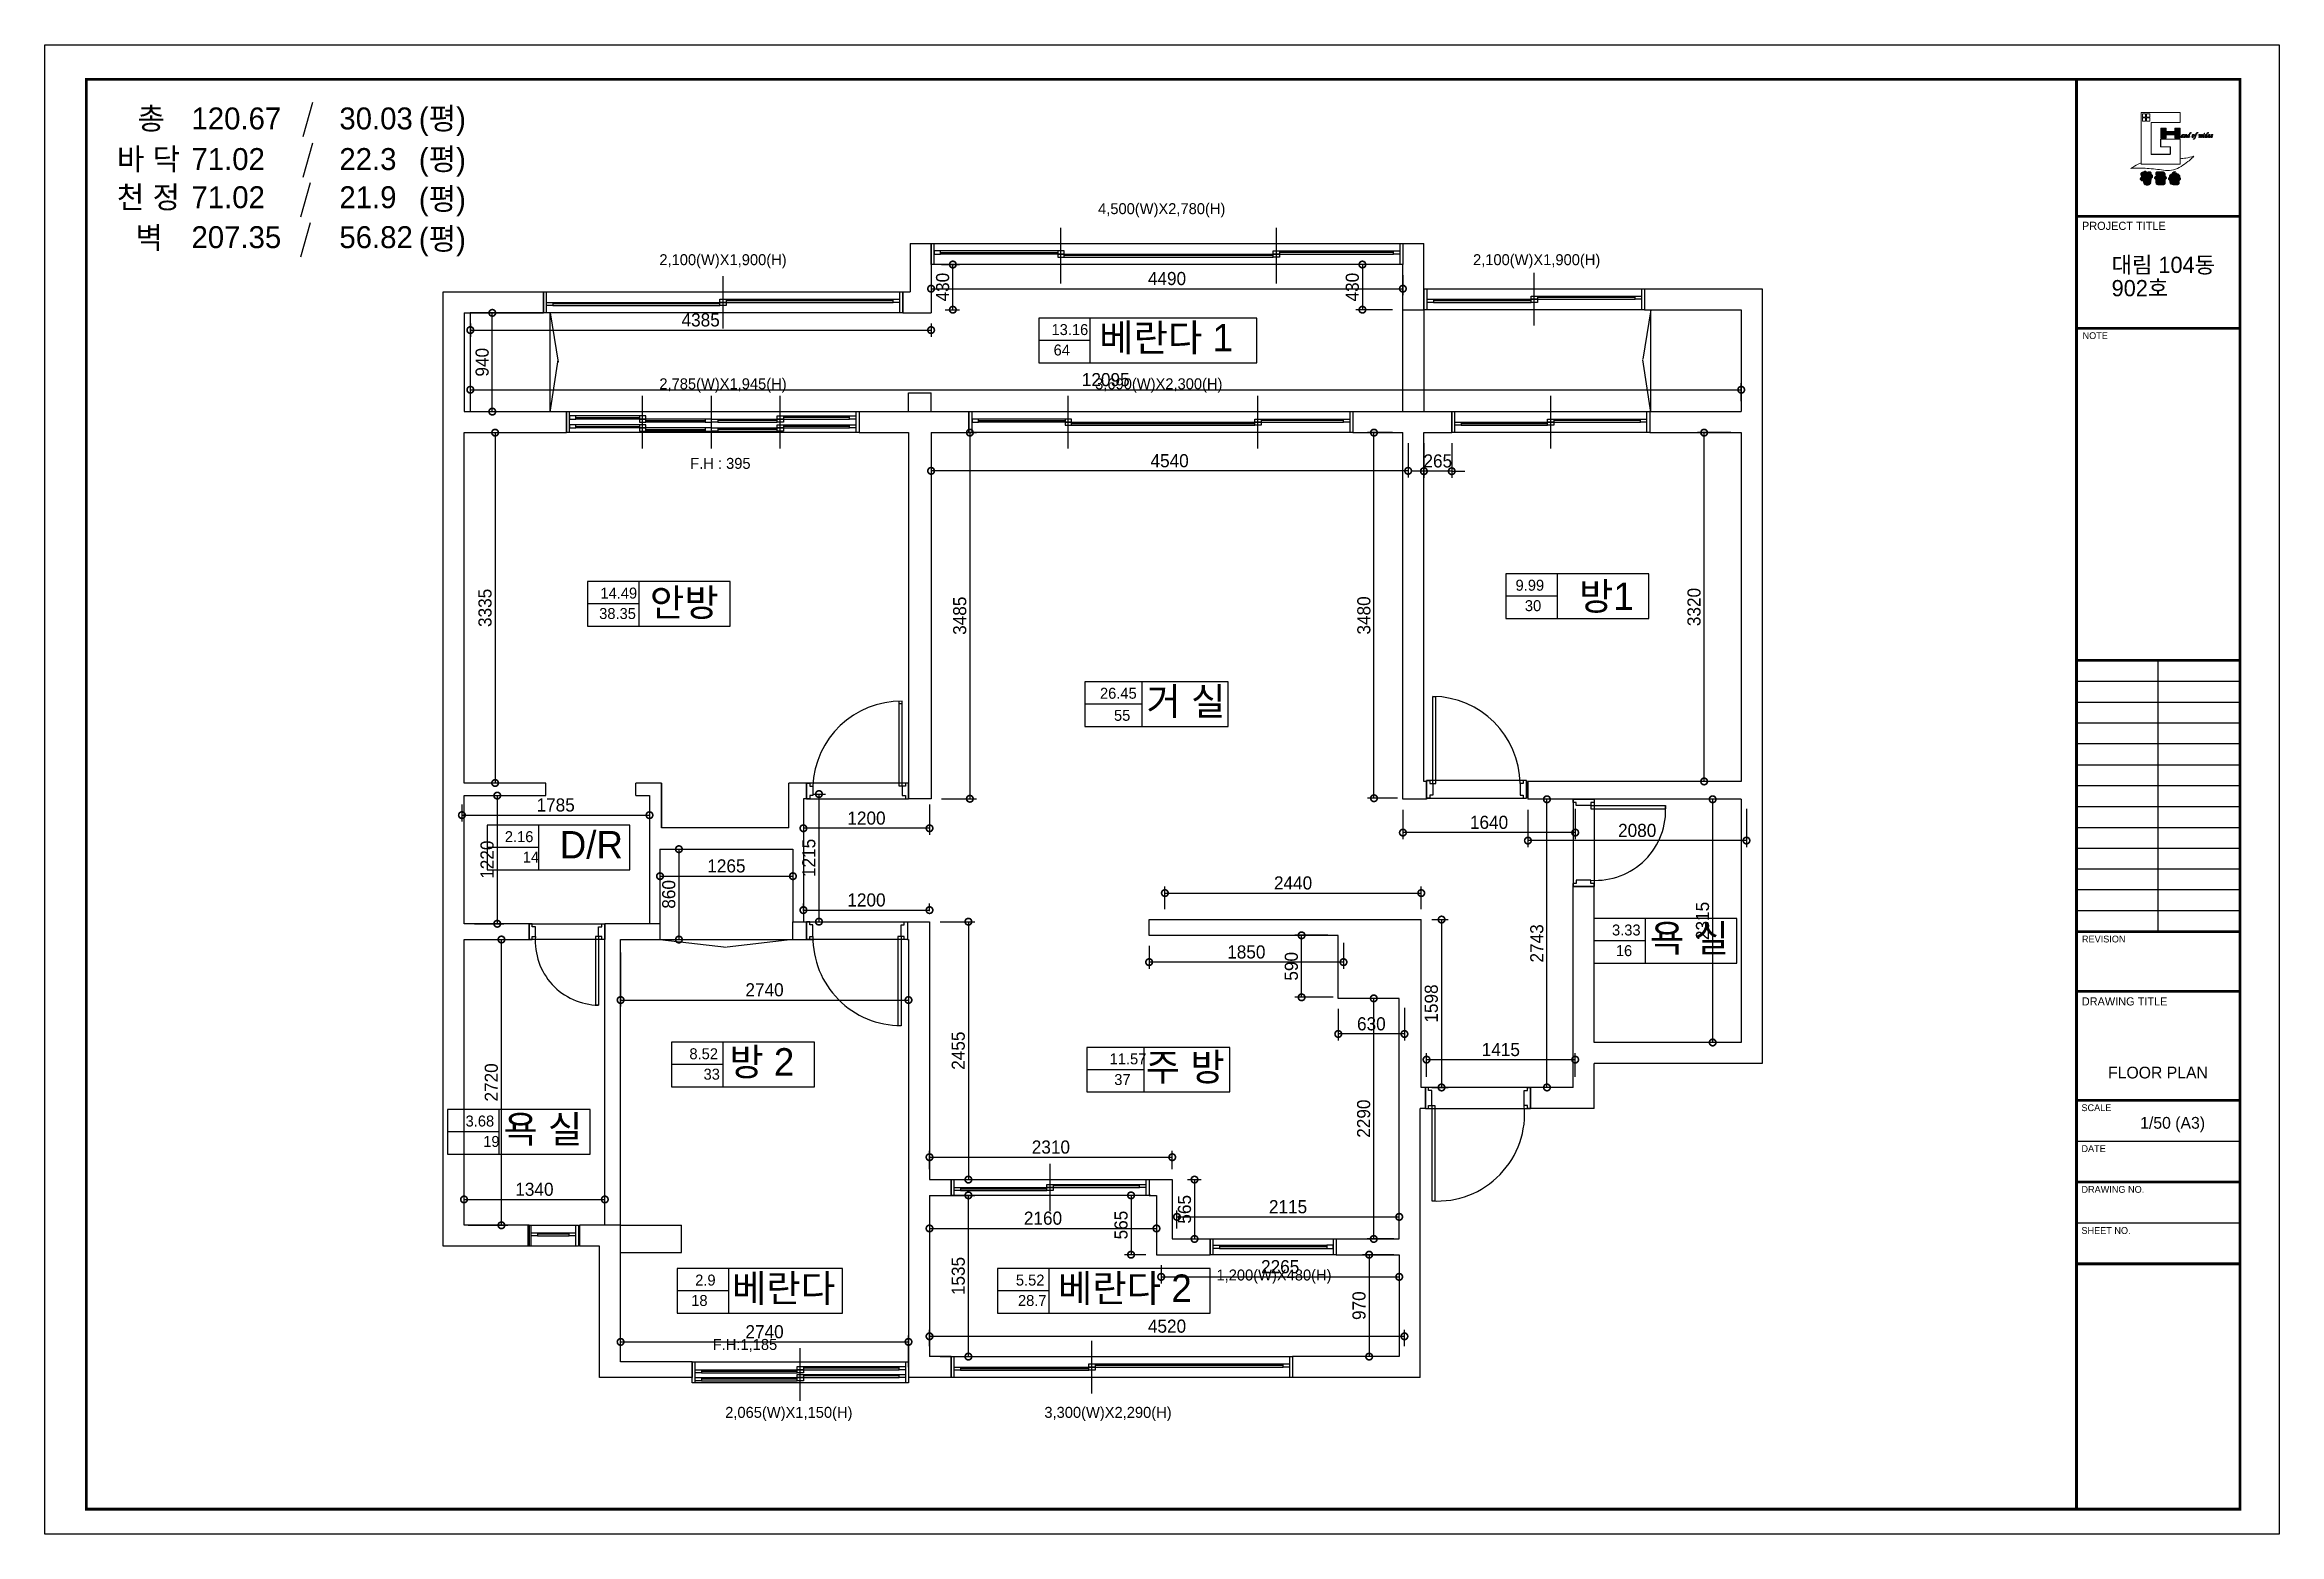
# Model space of a CAD drawing. Header units: inches. Extents: x 88414 to 587042, y -693500 to 27778.
# Drawn here: x 88414 to 109681, y -3468 to 10712 of the extents above; entities that cross this region are included whole.
import ezdxf

# ---------------------------------------------------------------- set-up
doc = ezdxf.new("R2010")
doc.units = ezdxf.units.IN
doc.header["$LTSCALE"] = 50
doc.header["$MEASUREMENT"] = 0
for name, color, linetype in [('DOOR', 4, 'Continuous'), ('Layer 1', 7, 'Continuous'), ('TB', 7, 'Continuous'), ('가구', 1, 'Continuous'), ('가벽', 3, 'Continuous'), ('도면층2', 2, 'Continuous'), ('도면층4', 4, 'Continuous'), ('도면층5', 5, 'Continuous'), ('도면층6', 6, 'Continuous'), ('도면층8', 8, 'Continuous'), ('치수', 7, 'Continuous'), ('텍스트', 4, 'Continuous')]:
    doc.layers.add(name, color=color, linetype=linetype)
doc.styles.add('TITLE_BLOCK_01', font='', dxfattribs={"height": 2.5})
doc.styles.add('스타일1', font='HY울릉도M.TTF')
doc.styles.add('휴먼엑스포', font='Expo M.ttf')
doc.styles.get('TITLE_BLOCK_01').set_extended_font_data('AvantGarde Bk BT')
doc.dimstyles.new('50', dxfattribs={"dimscale": 50, "dimtxt": 2.5, "dimasz": 2.5, "dimexe": 1.25, "dimexo": 2, "dimtad": 1, "dimtxsty": '스타일1', "dimblk": 'DOTSMALL', "dimcen": 2.5, "dimclrd": 1, "dimclre": 1, "dimclrt": 2, "dimadec": 0, "dimazin": 0, "dimtfac": 1, "dimtix": 1, "dimtmove": 0, "dimatfit": 3, "dimldrblk": 'DOTSMALL', "dimfxl": 0, "dimarcsym": 0})

msp = doc.modelspace()

# ---------------------------------------------------------------- texts
at = {"layer": 'TB', "style": 'TITLE_BLOCK_01'}
for s, height, p in [('PROJECT TITLE', 77.83386, (107802.648, 8948.371)), ('NOTE', 64.8616, (107808.467, 7909.715)), ('REVISION', 64.8616, (107802.648, 2166.333)), ('REVISION', 64.8616, (107802.648, 2166.333)), ('DRAWING TITLE', 77.83386, (107801.059, 1566.256)), ('SCALE', 64.8616, (107797.874, 560.714)), ('DATE', 64.8616, (107797.874, 171.665)), ('DRAWING NO.', 64.86155, (107797.874, -216.766)), ('SHEET NO.', 64.8616, (107797.874, -608.224))]:
    msp.add_text(s, height=height, dxfattribs=at).set_placement(p)
at = {"layer": '도면층4', "style": '휴먼엑스포'}
for s, height, p in [('총', 208.839, (89296.096, 9905.214)), ('120.67', 208.8393, (89811.09, 9905.214)), ('30.03', 208.8393, (91218.693, 9905.214)), ('(평)', 208.8393, (91974.768, 9905.214)), ('바 닥 ', 208.8393, (89100.959, 9518.567)), ('71.02', 208.8393, (89811.09, 9518.567)), ('22.3', 208.8393, (91218.693, 9518.567)), ('(평)', 208.8393, (91974.768, 9518.567)), ('천 정', 208.8393, (89100.959, 9155.28)), ('71.02', 208.8393, (89811.09, 9155.28)), ('21.9', 208.8393, (91218.693, 9155.28)), ('(평)', 208.8393, (91974.768, 9140.352)), ('벽  ', 208.8393, (89277.429, 8770.832)), ('207.35', 208.8393, (89811.09, 8775.175)), ('56.82', 208.8393, (91218.693, 8775.175)), ('(평)', 208.8393, (91974.768, 8760.246))]:
    msp.add_text(s, height=height, dxfattribs=at).set_placement(p)
at = {"layer": '텍스트', "style": '휴먼엑스포'}
for s, height, p in [('4,500(W)X2,780(H)', 104.46429, (98439.266, 9098.687)), ('2,100(W)X1,900(H)', 104.46429, (94264.013, 8613.091)), ('2,100(W)X1,900(H)', 104.46429, (102007.513, 8613.091)), ('대림 104동 ', 154.6607, (108084.847, 8538.899)), ('902호', 154.6607, (108084.847, 8317.008)), ('베란다 1', 261.1607, (98448.981, 7792.063)), (' 13.16', 104.4643, (97957.149, 7947.739)), ('64', 104.4643, (98016.083, 7753.215)), ('2,785(W)X1,945(H)', 104.46429, (94264.013, 7431.591)), ('3,690(W)X2,300(H)', 104.46429, (98411.513, 7431.591)), ('F.H : 395', 104.4643, (94557.513, 6674.091)), ('14.49', 104.4643, (93702.783, 5439.439)), ('안방', 261.1607, (94173.451, 5271.591)), ('9.99', 104.4643, (102412.282, 5514.22)), ('방1', 261.1607, (103015.39, 5330.467)), ('38.35', 104.4643, (93691.107, 5244.915)), ('30', 104.4643, (102501.166, 5319.696)), ('26.45', 104.4643, (98457.244, 4485.976)), ('거 실', 261.1607, (98899.267, 4330.3)), ('55', 104.4643, (98590.894, 4275.799)), ('2.16', 104.4643, (92793.269, 3121.216)), ('D/R', 261.1607, (93315.972, 2965.54)), ('14', 104.4643, (92964.256, 2926.692)), ('욕 실 ', 261.1607, (103690.341, 2076.824)), ('3.33', 104.4643, (103330.323, 2232.501)), ('16', 104.4643, (103366.788, 2036.055)), ('8.52', 104.4643, (94549.947, 1054.471)), ('방 2', 261.1607, (94929.045, 898.795)), ('11.57', 104.4643, (98549.107, 1005.859)), ('주 방 ', 261.1607, (98891.889, 850.183)), ('33', 104.4643, (94684.521, 859.948)), ('37', 104.4643, (98593.279, 809.186)), ('FLOOR PLAN', 112.2269, (108050.778, 871.535)), ('3.68', 104.4643, (92419.836, 414.161)), ('욕 실', 261.1607, (92779.332, 258.485)), (' 1/50 (A3)', 112.2269, (108315.028, 393.104)), ('19', 104.4643, (92587.839, 219.638)), ('2.9', 104.4643, (94604.74, -1099.753)), ('베란다', 261.1607, (94954.11, -1255.43)), ('5.52', 104.4643, (97656.929, -1099.753)), ('베란다 2', 261.1607, (98056.24, -1255.43)), ('1,200(W)X480(H)', 104.46429, (99566.013, -1051.409)), ('18', 104.4643, (94567.226, -1294.277)), ('28.7', 104.4643, (97676.854, -1294.277)), ('F.H:1,185', 104.4643, (94772.013, -1712.409)), ('2,065(W)X1,150(H)', 104.46429, (94890.513, -2358.909)), ('3,300(W)X2,290(H)', 104.46429, (97928.013, -2358.909))]:
    msp.add_text(s, height=height, dxfattribs=at).set_placement(p)

# ---------------------------------------------------------------- blocks, each defined once
blk = doc.blocks.new('_DOTSMALL')
at = {"color": 0, "linetype": 'ByBlock', "const_width": 0.5}
blk.add_lwpolyline([(-0.0625, 0, 1), (0.0625, 0, 1)], format="xyb", close=True, dxfattribs=at)
blk = doc.blocks.new('*D10')
at = {"layer": 'Defpoints', "color": 0}
for p in [(102711, 3529), (103010, 3529), (102960, 786)]:
    blk.add_point(p, dxfattribs=at)
at = {"layer": '치수', "color": 1, "lineweight": -2}
for p, q in [((102910, 3529), (102649, 3529)), ((102711, 786), (102711, 3529)), ((102860, 786), (102649, 786))]:
    blk.add_line(p, q, dxfattribs=at)
at = {"layer": '치수', "color": 1, "lineweight": -2, "xscale": 125, "yscale": 125, "zscale": 125}
for p, rotation in [((102711, 3529), 90), ((102711, 786), 270)]:
    blk.add_blockref('_DOTSMALL', p, dxfattribs=dict(at, rotation=rotation))
at = {"layer": '치수', "color": 2, "insert": (102615, 2157), "char_height": 125, "attachment_point": 5, "rotation": 90, "style": '스타일1'}
blk.add_mtext('2743', dxfattribs=at)
blk = doc.blocks.new('*D11')
at = {"layer": 'Defpoints', "color": 0}
for p in [(101340, 3529), (102980, 3539), (101340, 3212)]:
    blk.add_point(p, dxfattribs=at)
at = {"layer": '치수', "color": 1, "lineweight": -2}
for p, q in [((101340, 3429), (101340, 3150)), ((102980, 3439), (102980, 3150)), ((102980, 3212), (101340, 3212))]:
    blk.add_line(p, q, dxfattribs=at)
at = {"layer": '치수', "color": 1, "lineweight": -2, "xscale": 125, "yscale": 125, "zscale": 125, "rotation": 180}
blk.add_blockref('_DOTSMALL', (101340, 3212), dxfattribs=at)
at = {"layer": '치수', "color": 1, "lineweight": -2, "xscale": 125, "yscale": 125, "zscale": 125}
blk.add_blockref('_DOTSMALL', (102980, 3212), dxfattribs=at)
at = {"layer": '치수', "color": 2, "insert": (102160, 3309), "char_height": 125, "attachment_point": 5, "style": '스타일1'}
blk.add_mtext('1640', dxfattribs=at)
blk = doc.blocks.new('*D12')
at = {"layer": 'Defpoints', "color": 0}
for p in [(101065, 7019), (101340, 7019), (101390, 3539)]:
    blk.add_point(p, dxfattribs=at)
at = {"layer": '치수', "color": 1, "lineweight": -2}
for p, q in [((101240, 7019), (101003, 7019)), ((101065, 3539), (101065, 7019)), ((101290, 3539), (101003, 3539))]:
    blk.add_line(p, q, dxfattribs=at)
at = {"layer": '치수', "color": 1, "lineweight": -2, "xscale": 125, "yscale": 125, "zscale": 125}
for p, rotation in [((101065, 7019), 90), ((101065, 3539), 270)]:
    blk.add_blockref('_DOTSMALL', p, dxfattribs=dict(at, rotation=rotation))
at = {"layer": '치수', "color": 2, "insert": (100969, 5279), "char_height": 125, "attachment_point": 5, "rotation": 90, "style": '스타일1'}
blk.add_mtext('3480', dxfattribs=at)
blk = doc.blocks.new('*D13')
at = {"layer": 'Defpoints', "color": 0}
for p in [(96850, 7019), (101390, 7019), (96850, 6655)]:
    blk.add_point(p, dxfattribs=at)
at = {"layer": '치수', "color": 1, "lineweight": -2}
for p, q in [((96850, 6919), (96850, 6593)), ((101390, 6919), (101390, 6593)), ((101390, 6655), (96850, 6655))]:
    blk.add_line(p, q, dxfattribs=at)
at = {"layer": '치수', "color": 1, "lineweight": -2, "xscale": 125, "yscale": 125, "zscale": 125, "rotation": 180}
blk.add_blockref('_DOTSMALL', (96850, 6655), dxfattribs=at)
at = {"layer": '치수', "color": 1, "lineweight": -2, "xscale": 125, "yscale": 125, "zscale": 125}
blk.add_blockref('_DOTSMALL', (101390, 6655), dxfattribs=at)
at = {"layer": '치수', "color": 2, "insert": (99120, 6751), "char_height": 125, "attachment_point": 5, "style": '스타일1'}
blk.add_mtext('4540', dxfattribs=at)
blk = doc.blocks.new('*D14')
at = {"layer": 'Defpoints', "color": 0}
for p in [(96835, 7019), (96850, 3534), (97219, 3534)]:
    blk.add_point(p, dxfattribs=at)
at = {"layer": '치수', "color": 1, "lineweight": -2}
for p, q in [((96935, 7019), (97282, 7019)), ((97219, 7019), (97219, 3534)), ((96950, 3534), (97282, 3534))]:
    blk.add_line(p, q, dxfattribs=at)
at = {"layer": '치수', "color": 1, "lineweight": -2, "xscale": 125, "yscale": 125, "zscale": 125}
for p, rotation in [((97219, 7019), 90), ((97219, 3534), 270)]:
    blk.add_blockref('_DOTSMALL', p, dxfattribs=dict(at, rotation=rotation))
at = {"layer": '치수', "color": 2, "insert": (97123, 5276), "char_height": 125, "attachment_point": 5, "rotation": 90, "style": '스타일1'}
blk.add_mtext('3485', dxfattribs=at)
blk = doc.blocks.new('*D15')
at = {"layer": 'Defpoints', "color": 0}
for p in [(95635, 3534), (96835, 3579), (95635, 3253)]:
    blk.add_point(p, dxfattribs=at)
at = {"layer": '치수', "color": 1, "lineweight": -2}
for p, q in [((95635, 3434), (95635, 3190)), ((96835, 3479), (96835, 3190)), ((96835, 3253), (95635, 3253))]:
    blk.add_line(p, q, dxfattribs=at)
at = {"layer": '치수', "color": 1, "lineweight": -2, "xscale": 125, "yscale": 125, "zscale": 125, "rotation": 180}
blk.add_blockref('_DOTSMALL', (95635, 3253), dxfattribs=at)
at = {"layer": '치수', "color": 1, "lineweight": -2, "xscale": 125, "yscale": 125, "zscale": 125}
blk.add_blockref('_DOTSMALL', (96835, 3253), dxfattribs=at)
at = {"layer": '치수', "color": 2, "insert": (96235, 3349), "char_height": 125, "attachment_point": 5, "style": '스타일1'}
blk.add_mtext('1200', dxfattribs=at)
blk = doc.blocks.new('*D16')
at = {"layer": 'Defpoints', "color": 0}
for p in [(95635, 3579), (95666, 2364), (95783, 2364)]:
    blk.add_point(p, dxfattribs=at)
at = {"layer": '치수', "color": 1, "lineweight": -2}
for p, q in [((95735, 3579), (95845, 3579)), ((95783, 3579), (95783, 2364)), ((95766, 2364), (95845, 2364))]:
    blk.add_line(p, q, dxfattribs=at)
at = {"layer": '치수', "color": 1, "lineweight": -2, "xscale": 125, "yscale": 125, "zscale": 125}
for p, rotation in [((95783, 3579), 90), ((95783, 2364), 270)]:
    blk.add_blockref('_DOTSMALL', p, dxfattribs=dict(at, rotation=rotation))
at = {"layer": '치수', "color": 2, "insert": (95687, 2971), "char_height": 125, "attachment_point": 5, "rotation": 90, "style": '스타일1'}
blk.add_mtext('1215', dxfattribs=at)
blk = doc.blocks.new('*D17')
at = {"layer": 'Defpoints', "color": 0}
for p in [(95635, 2364), (96835, 2474), (96835, 2364)]:
    blk.add_point(p, dxfattribs=at)
at = {"layer": '치수', "color": 1, "lineweight": -2}
for p, q in [((95635, 2464), (95635, 2537)), ((95635, 2474), (96835, 2474)), ((96835, 2464), (96835, 2537))]:
    blk.add_line(p, q, dxfattribs=at)
at = {"layer": '치수', "color": 1, "lineweight": -2, "xscale": 125, "yscale": 125, "zscale": 125, "rotation": 180}
blk.add_blockref('_DOTSMALL', (95635, 2474), dxfattribs=at)
at = {"layer": '치수', "color": 1, "lineweight": -2, "xscale": 125, "yscale": 125, "zscale": 125}
blk.add_blockref('_DOTSMALL', (96835, 2474), dxfattribs=at)
at = {"layer": '치수', "color": 2, "insert": (96235, 2570), "char_height": 125, "attachment_point": 5, "style": '스타일1'}
blk.add_mtext('1200', dxfattribs=at)
blk = doc.blocks.new('*D18')
at = {"layer": 'Defpoints', "color": 0}
for p in [(96835, 2364), (96835, -91), (97205, -91)]:
    blk.add_point(p, dxfattribs=at)
at = {"layer": '치수', "color": 1, "lineweight": -2}
for p, q in [((96935, 2364), (97267, 2364)), ((97205, 2364), (97205, -91)), ((96935, -91), (97267, -91))]:
    blk.add_line(p, q, dxfattribs=at)
at = {"layer": '치수', "color": 1, "lineweight": -2, "xscale": 125, "yscale": 125, "zscale": 125}
for p, rotation in [((97205, 2364), 90), ((97205, -91), 270)]:
    blk.add_blockref('_DOTSMALL', p, dxfattribs=dict(at, rotation=rotation))
at = {"layer": '치수', "color": 2, "insert": (97109, 1136), "char_height": 125, "attachment_point": 5, "rotation": 90, "style": '스타일1'}
blk.add_mtext('2455', dxfattribs=at)
blk = doc.blocks.new('*D19')
at = {"layer": 'Defpoints', "color": 0}
for p in [(99145, 122), (96835, -91), (99145, -91)]:
    blk.add_point(p, dxfattribs=at)
at = {"layer": '치수', "color": 1, "lineweight": -2}
for p, q in [((96835, 9), (96835, 184)), ((96835, 122), (99145, 122)), ((99145, 9), (99145, 184))]:
    blk.add_line(p, q, dxfattribs=at)
at = {"layer": '치수', "color": 1, "lineweight": -2, "xscale": 125, "yscale": 125, "zscale": 125, "rotation": 180}
blk.add_blockref('_DOTSMALL', (96835, 122), dxfattribs=at)
at = {"layer": '치수', "color": 1, "lineweight": -2, "xscale": 125, "yscale": 125, "zscale": 125}
blk.add_blockref('_DOTSMALL', (99145, 122), dxfattribs=at)
at = {"layer": '치수', "color": 2, "insert": (97990, 218), "char_height": 125, "attachment_point": 5, "style": '스타일1'}
blk.add_mtext('2310', dxfattribs=at)
blk = doc.blocks.new('*D20')
at = {"layer": 'Defpoints', "color": 0}
for p in [(99190, -91), (99145, -656), (99357, -656)]:
    blk.add_point(p, dxfattribs=at)
at = {"layer": '치수', "color": 1, "lineweight": -2}
for p, q in [((99290, -91), (99419, -91)), ((99357, -91), (99357, -656)), ((99245, -656), (99419, -656))]:
    blk.add_line(p, q, dxfattribs=at)
at = {"layer": '치수', "color": 1, "lineweight": -2, "xscale": 125, "yscale": 125, "zscale": 125}
for p, rotation in [((99357, -91), 90), ((99357, -656), 270)]:
    blk.add_blockref('_DOTSMALL', p, dxfattribs=dict(at, rotation=rotation))
at = {"layer": '치수', "color": 2, "insert": (99262, -374), "char_height": 125, "attachment_point": 5, "rotation": 90, "style": '스타일1'}
blk.add_mtext('565', dxfattribs=at)
blk = doc.blocks.new('*D21')
at = {"layer": 'Defpoints', "color": 0}
for p in [(101305, -446), (99190, -656), (101305, -656)]:
    blk.add_point(p, dxfattribs=at)
at = {"layer": '치수', "color": 1, "lineweight": -2}
for p, q in [((99190, -556), (99190, -384)), ((101305, -556), (101305, -384)), ((99190, -446), (101305, -446))]:
    blk.add_line(p, q, dxfattribs=at)
at = {"layer": '치수', "color": 1, "lineweight": -2, "xscale": 125, "yscale": 125, "zscale": 125, "rotation": 180}
blk.add_blockref('_DOTSMALL', (99190, -446), dxfattribs=at)
at = {"layer": '치수', "color": 1, "lineweight": -2, "xscale": 125, "yscale": 125, "zscale": 125}
blk.add_blockref('_DOTSMALL', (101305, -446), dxfattribs=at)
at = {"layer": '치수', "color": 2, "insert": (100247, -350), "char_height": 125, "attachment_point": 5, "style": '스타일1'}
blk.add_mtext('2115', dxfattribs=at)
blk = doc.blocks.new('*D22')
at = {"layer": 'Defpoints', "color": 0}
for p in [(101063, 1634), (101305, 1634), (101355, -656)]:
    blk.add_point(p, dxfattribs=at)
at = {"layer": '치수', "color": 1, "lineweight": -2}
for p, q in [((101205, 1634), (101000, 1634)), ((101063, -656), (101063, 1634)), ((101255, -656), (101000, -656))]:
    blk.add_line(p, q, dxfattribs=at)
at = {"layer": '치수', "color": 1, "lineweight": -2, "xscale": 125, "yscale": 125, "zscale": 125}
for p, rotation in [((101063, 1634), 90), ((101063, -656), 270)]:
    blk.add_blockref('_DOTSMALL', p, dxfattribs=dict(at, rotation=rotation))
at = {"layer": '치수', "color": 2, "insert": (100967, 489), "char_height": 125, "attachment_point": 5, "rotation": 90, "style": '스타일1'}
blk.add_mtext('2290', dxfattribs=at)
blk = doc.blocks.new('*D23')
at = {"layer": 'Defpoints', "color": 0}
for p in [(100725, 1634), (101355, 1644), (100725, 1295)]:
    blk.add_point(p, dxfattribs=at)
at = {"layer": '치수', "color": 1, "lineweight": -2}
for p, q in [((100725, 1534), (100725, 1233)), ((101355, 1544), (101355, 1233)), ((101355, 1295), (100725, 1295))]:
    blk.add_line(p, q, dxfattribs=at)
at = {"layer": '치수', "color": 1, "lineweight": -2, "xscale": 125, "yscale": 125, "zscale": 125, "rotation": 180}
blk.add_blockref('_DOTSMALL', (100725, 1295), dxfattribs=at)
at = {"layer": '치수', "color": 1, "lineweight": -2, "xscale": 125, "yscale": 125, "zscale": 125}
blk.add_blockref('_DOTSMALL', (101355, 1295), dxfattribs=at)
at = {"layer": '치수', "color": 2, "insert": (101040, 1391), "char_height": 125, "attachment_point": 5, "style": '스타일1'}
blk.add_mtext('630', dxfattribs=at)
blk = doc.blocks.new('*D24')
at = {"layer": 'Defpoints', "color": 0}
for p in [(100376, 2234), (100725, 2234), (100775, 1644)]:
    blk.add_point(p, dxfattribs=at)
at = {"layer": '치수', "color": 1, "lineweight": -2}
for p, q in [((100625, 2234), (100313, 2234)), ((100376, 1644), (100376, 2234)), ((100675, 1644), (100313, 1644))]:
    blk.add_line(p, q, dxfattribs=at)
at = {"layer": '치수', "color": 1, "lineweight": -2, "xscale": 125, "yscale": 125, "zscale": 125}
for p, rotation in [((100376, 2234), 90), ((100376, 1644), 270)]:
    blk.add_blockref('_DOTSMALL', p, dxfattribs=dict(at, rotation=rotation))
at = {"layer": '치수', "color": 2, "insert": (100279, 1939), "char_height": 125, "attachment_point": 5, "rotation": 90, "style": '스타일1'}
blk.add_mtext('590', dxfattribs=at)
blk = doc.blocks.new('*D25')
at = {"layer": 'Defpoints', "color": 0}
for p in [(98925, 2234), (100775, 2264), (98925, 1979)]:
    blk.add_point(p, dxfattribs=at)
at = {"layer": '치수', "color": 1, "lineweight": -2}
for p, q in [((98925, 2134), (98925, 1916)), ((100775, 2164), (100775, 1916)), ((100775, 1979), (98925, 1979))]:
    blk.add_line(p, q, dxfattribs=at)
at = {"layer": '치수', "color": 1, "lineweight": -2, "xscale": 125, "yscale": 125, "zscale": 125, "rotation": 180}
blk.add_blockref('_DOTSMALL', (98925, 1979), dxfattribs=at)
at = {"layer": '치수', "color": 1, "lineweight": -2, "xscale": 125, "yscale": 125, "zscale": 125}
blk.add_blockref('_DOTSMALL', (100775, 1979), dxfattribs=at)
at = {"layer": '치수', "color": 2, "insert": (99850, 2075), "char_height": 125, "attachment_point": 5, "style": '스타일1'}
blk.add_mtext('1850', dxfattribs=at)
blk = doc.blocks.new('*D26')
at = {"layer": 'Defpoints', "color": 0}
for p in [(101515, 2636), (99075, 2384), (101515, 2384)]:
    blk.add_point(p, dxfattribs=at)
at = {"layer": '치수', "color": 1, "lineweight": -2}
for p, q in [((99075, 2484), (99075, 2698)), ((99075, 2636), (101515, 2636)), ((101515, 2484), (101515, 2698))]:
    blk.add_line(p, q, dxfattribs=at)
at = {"layer": '치수', "color": 1, "lineweight": -2, "xscale": 125, "yscale": 125, "zscale": 125, "rotation": 180}
blk.add_blockref('_DOTSMALL', (99075, 2636), dxfattribs=at)
at = {"layer": '치수', "color": 1, "lineweight": -2, "xscale": 125, "yscale": 125, "zscale": 125}
blk.add_blockref('_DOTSMALL', (101515, 2636), dxfattribs=at)
at = {"layer": '치수', "color": 2, "insert": (100295, 2732), "char_height": 125, "attachment_point": 5, "style": '스타일1'}
blk.add_mtext('2440', dxfattribs=at)
blk = doc.blocks.new('*D27')
at = {"layer": 'Defpoints', "color": 0}
for p in [(101515, 2384), (101515, 786), (101708, 786)]:
    blk.add_point(p, dxfattribs=at)
at = {"layer": '치수', "color": 1, "lineweight": -2}
for p, q in [((101615, 2384), (101770, 2384)), ((101708, 2384), (101708, 786)), ((101615, 786), (101770, 786))]:
    blk.add_line(p, q, dxfattribs=at)
at = {"layer": '치수', "color": 1, "lineweight": -2, "xscale": 125, "yscale": 125, "zscale": 125}
for p, rotation in [((101708, 2384), 90), ((101708, 786), 270)]:
    blk.add_blockref('_DOTSMALL', p, dxfattribs=dict(at, rotation=rotation))
at = {"layer": '치수', "color": 2, "insert": (101611, 1585), "char_height": 125, "attachment_point": 5, "rotation": 90, "style": '스타일1'}
blk.add_mtext('1598', dxfattribs=at)
blk = doc.blocks.new('*D28')
at = {"layer": 'Defpoints', "color": 0}
for p in [(102980, 1051), (101565, 786), (102980, 786)]:
    blk.add_point(p, dxfattribs=at)
at = {"layer": '치수', "color": 1, "lineweight": -2}
for p, q in [((101565, 886), (101565, 1113)), ((102980, 886), (102980, 1113)), ((101565, 1051), (102980, 1051))]:
    blk.add_line(p, q, dxfattribs=at)
at = {"layer": '치수', "color": 1, "lineweight": -2, "xscale": 125, "yscale": 125, "zscale": 125, "rotation": 180}
blk.add_blockref('_DOTSMALL', (101565, 1051), dxfattribs=at)
at = {"layer": '치수', "color": 1, "lineweight": -2, "xscale": 125, "yscale": 125, "zscale": 125}
blk.add_blockref('_DOTSMALL', (102980, 1051), dxfattribs=at)
at = {"layer": '치수', "color": 2, "insert": (102272, 1146), "char_height": 125, "attachment_point": 5, "style": '스타일1'}
blk.add_mtext('1415', dxfattribs=at)
blk = doc.blocks.new('*D29')
at = {"layer": 'Defpoints', "color": 0}
for p in [(104207, 7019), (104560, 7019), (104560, 3699)]:
    blk.add_point(p, dxfattribs=at)
at = {"layer": '치수', "color": 1, "lineweight": -2}
for p, q in [((104460, 7019), (104144, 7019)), ((104207, 3699), (104207, 7019)), ((104460, 3699), (104144, 3699))]:
    blk.add_line(p, q, dxfattribs=at)
at = {"layer": '치수', "color": 1, "lineweight": -2, "xscale": 125, "yscale": 125, "zscale": 125}
for p, rotation in [((104207, 7019), 90), ((104207, 3699), 270)]:
    blk.add_blockref('_DOTSMALL', p, dxfattribs=dict(at, rotation=rotation))
at = {"layer": '치수', "color": 2, "insert": (104111, 5359), "char_height": 125, "attachment_point": 5, "rotation": 90, "style": '스타일1'}
blk.add_mtext('3320', dxfattribs=at)
blk = doc.blocks.new('*D30')
at = {"layer": 'Defpoints', "color": 0}
for p in [(101540, 7019), (101805, 7019), (101540, 6652)]:
    blk.add_point(p, dxfattribs=at)
at = {"layer": '치수', "color": 1, "lineweight": -2}
for p, q in [((101540, 6919), (101540, 6590)), ((101805, 6919), (101805, 6590)), ((101540, 6652), (101415, 6652)), ((101805, 6652), (101540, 6652)), ((101805, 6652), (101930, 6652))]:
    blk.add_line(p, q, dxfattribs=at)
at = {"layer": '치수', "color": 1, "lineweight": -2, "xscale": 125, "yscale": 125, "zscale": 125}
blk.add_blockref('_DOTSMALL', (101540, 6652), dxfattribs=at)
at = {"layer": '치수', "color": 1, "lineweight": -2, "xscale": 125, "yscale": 125, "zscale": 125, "rotation": 180}
blk.add_blockref('_DOTSMALL', (101805, 6652), dxfattribs=at)
at = {"layer": '치수', "color": 2, "insert": (101672, 6749), "char_height": 125, "attachment_point": 5, "style": '스타일1'}
blk.add_mtext('265', dxfattribs=at)
blk = doc.blocks.new('*D31')
at = {"layer": 'Defpoints', "color": 0}
for p in [(104560, 3529), (104288, 1214), (104560, 1214)]:
    blk.add_point(p, dxfattribs=at)
at = {"layer": '치수', "color": 1, "lineweight": -2}
for p, q in [((104460, 3529), (104226, 3529)), ((104288, 3529), (104288, 1214)), ((104460, 1214), (104226, 1214))]:
    blk.add_line(p, q, dxfattribs=at)
at = {"layer": '치수', "color": 1, "lineweight": -2, "xscale": 125, "yscale": 125, "zscale": 125}
for p, rotation in [((104288, 3529), 90), ((104288, 1214), 270)]:
    blk.add_blockref('_DOTSMALL', p, dxfattribs=dict(at, rotation=rotation))
at = {"layer": '치수', "color": 2, "insert": (104192, 2371), "char_height": 125, "attachment_point": 5, "rotation": 90, "style": '스타일1'}
blk.add_mtext('2315', dxfattribs=at)
blk = doc.blocks.new('*D32')
at = {"layer": 'Defpoints', "color": 0}
for p in [(102530, 3529), (104610, 3539), (102530, 3136)]:
    blk.add_point(p, dxfattribs=at)
at = {"layer": '치수', "color": 1, "lineweight": -2}
for p, q in [((102530, 3429), (102530, 3073)), ((104610, 3439), (104610, 3073)), ((104610, 3136), (102530, 3136))]:
    blk.add_line(p, q, dxfattribs=at)
at = {"layer": '치수', "color": 1, "lineweight": -2, "xscale": 125, "yscale": 125, "zscale": 125, "rotation": 180}
blk.add_blockref('_DOTSMALL', (102530, 3136), dxfattribs=at)
at = {"layer": '치수', "color": 1, "lineweight": -2, "xscale": 125, "yscale": 125, "zscale": 125}
blk.add_blockref('_DOTSMALL', (104610, 3136), dxfattribs=at)
at = {"layer": '치수', "color": 2, "insert": (103570, 3232), "char_height": 125, "attachment_point": 5, "style": '스타일1'}
blk.add_mtext('2080', dxfattribs=at)
blk = doc.blocks.new('*D33')
at = {"layer": 'Defpoints', "color": 0}
for p in [(92405, 7019), (92405, 3684), (92701, 3684)]:
    blk.add_point(p, dxfattribs=at)
at = {"layer": '치수', "color": 1, "lineweight": -2}
for p, q in [((92505, 7019), (92763, 7019)), ((92701, 7019), (92701, 3684)), ((92505, 3684), (92763, 3684))]:
    blk.add_line(p, q, dxfattribs=at)
at = {"layer": '치수', "color": 1, "lineweight": -2, "xscale": 125, "yscale": 125, "zscale": 125}
for p, rotation in [((92701, 7019), 90), ((92701, 3684), 270)]:
    blk.add_blockref('_DOTSMALL', p, dxfattribs=dict(at, rotation=rotation))
at = {"layer": '치수', "color": 2, "insert": (92605, 5351), "char_height": 125, "attachment_point": 5, "rotation": 90, "style": '스타일1'}
blk.add_mtext('3335', dxfattribs=at)
blk = doc.blocks.new('*D34')
at = {"layer": 'Defpoints', "color": 0}
for p in [(92405, 3564), (92405, 2344), (92721, 2344)]:
    blk.add_point(p, dxfattribs=at)
at = {"layer": '치수', "color": 1, "lineweight": -2}
for p, q in [((92505, 3564), (92783, 3564)), ((92721, 3564), (92721, 2344)), ((92505, 2344), (92783, 2344))]:
    blk.add_line(p, q, dxfattribs=at)
at = {"layer": '치수', "color": 1, "lineweight": -2, "xscale": 125, "yscale": 125, "zscale": 125}
for p, rotation in [((92721, 3564), 90), ((92721, 2344), 270)]:
    blk.add_blockref('_DOTSMALL', p, dxfattribs=dict(at, rotation=rotation))
at = {"layer": '치수', "color": 2, "insert": (92625, 2954), "char_height": 125, "attachment_point": 5, "rotation": 90, "style": '스타일1'}
blk.add_mtext('1220', dxfattribs=at)
blk = doc.blocks.new('*D35')
at = {"layer": 'Defpoints', "color": 0}
for p in [(92385, 3579), (94170, 3564), (94170, 3378)]:
    blk.add_point(p, dxfattribs=at)
at = {"layer": '치수', "color": 1, "lineweight": -2}
for p, q in [((92385, 3479), (92385, 3316)), ((94170, 3464), (94170, 3316)), ((92385, 3378), (94170, 3378))]:
    blk.add_line(p, q, dxfattribs=at)
at = {"layer": '치수', "color": 1, "lineweight": -2, "xscale": 125, "yscale": 125, "zscale": 125, "rotation": 180}
blk.add_blockref('_DOTSMALL', (92385, 3378), dxfattribs=at)
at = {"layer": '치수', "color": 1, "lineweight": -2, "xscale": 125, "yscale": 125, "zscale": 125}
blk.add_blockref('_DOTSMALL', (94170, 3378), dxfattribs=at)
at = {"layer": '치수', "color": 2, "insert": (93277, 3474), "char_height": 125, "attachment_point": 5, "style": '스타일1'}
blk.add_mtext('1785', dxfattribs=at)
blk = doc.blocks.new('*D36')
at = {"layer": 'Defpoints', "color": 0}
for p in [(93895, 2169), (96635, 2194), (96635, 1618)]:
    blk.add_point(p, dxfattribs=at)
at = {"layer": '치수', "color": 1, "lineweight": -2}
for p, q in [((93895, 2069), (93895, 1556)), ((96635, 2094), (96635, 1556)), ((93895, 1618), (96635, 1618))]:
    blk.add_line(p, q, dxfattribs=at)
at = {"layer": '치수', "color": 1, "lineweight": -2, "xscale": 125, "yscale": 125, "zscale": 125, "rotation": 180}
blk.add_blockref('_DOTSMALL', (93895, 1618), dxfattribs=at)
at = {"layer": '치수', "color": 1, "lineweight": -2, "xscale": 125, "yscale": 125, "zscale": 125}
blk.add_blockref('_DOTSMALL', (96635, 1618), dxfattribs=at)
at = {"layer": '치수', "color": 2, "insert": (95265, 1715), "char_height": 125, "attachment_point": 5, "style": '스타일1'}
blk.add_mtext('2740', dxfattribs=at)
blk = doc.blocks.new('*D37')
at = {"layer": 'Defpoints', "color": 0}
for p in [(94270, 3054), (95535, 3054), (95535, 2797)]:
    blk.add_point(p, dxfattribs=at)
at = {"layer": '치수', "color": 1, "lineweight": -2}
for p, q in [((94270, 2954), (94270, 2735)), ((94270, 2797), (95535, 2797)), ((95535, 2954), (95535, 2735))]:
    blk.add_line(p, q, dxfattribs=at)
at = {"layer": '치수', "color": 1, "lineweight": -2, "xscale": 125, "yscale": 125, "zscale": 125, "rotation": 180}
blk.add_blockref('_DOTSMALL', (94270, 2797), dxfattribs=at)
at = {"layer": '치수', "color": 1, "lineweight": -2, "xscale": 125, "yscale": 125, "zscale": 125}
blk.add_blockref('_DOTSMALL', (95535, 2797), dxfattribs=at)
at = {"layer": '치수', "color": 2, "insert": (94902, 2894), "char_height": 125, "attachment_point": 5, "style": '스타일1'}
blk.add_mtext('1265', dxfattribs=at)
blk = doc.blocks.new('*D38')
at = {"layer": 'Defpoints', "color": 0}
for p in [(94305, 3054), (94270, 2194), (94450, 2194)]:
    blk.add_point(p, dxfattribs=at)
at = {"layer": '치수', "color": 1, "lineweight": -2}
for p, q in [((94405, 3054), (94513, 3054)), ((94450, 3054), (94450, 2194)), ((94370, 2194), (94513, 2194))]:
    blk.add_line(p, q, dxfattribs=at)
at = {"layer": '치수', "color": 1, "lineweight": -2, "xscale": 125, "yscale": 125, "zscale": 125}
for p, rotation in [((94450, 3054), 90), ((94450, 2194), 270)]:
    blk.add_blockref('_DOTSMALL', p, dxfattribs=dict(at, rotation=rotation))
at = {"layer": '치수', "color": 2, "insert": (94354, 2624), "char_height": 125, "attachment_point": 5, "rotation": 90, "style": '스타일1'}
blk.add_mtext('860', dxfattribs=at)
blk = doc.blocks.new('*D39')
at = {"layer": 'Defpoints', "color": 0}
for p in [(93745, -280), (92405, -526), (93745, -526)]:
    blk.add_point(p, dxfattribs=at)
at = {"layer": '치수', "color": 1, "lineweight": -2}
for p, q in [((92405, -426), (92405, -217)), ((92405, -280), (93745, -280)), ((93745, -426), (93745, -217))]:
    blk.add_line(p, q, dxfattribs=at)
at = {"layer": '치수', "color": 1, "lineweight": -2, "xscale": 125, "yscale": 125, "zscale": 125, "rotation": 180}
blk.add_blockref('_DOTSMALL', (92405, -280), dxfattribs=at)
at = {"layer": '치수', "color": 1, "lineweight": -2, "xscale": 125, "yscale": 125, "zscale": 125}
blk.add_blockref('_DOTSMALL', (93745, -280), dxfattribs=at)
at = {"layer": '치수', "color": 2, "insert": (93075, -184), "char_height": 125, "attachment_point": 5, "style": '스타일1'}
blk.add_mtext('1340', dxfattribs=at)
blk = doc.blocks.new('*D40')
at = {"layer": 'Defpoints', "color": 0}
for p in [(92405, 2194), (92761, 2194), (92345, -526)]:
    blk.add_point(p, dxfattribs=at)
at = {"layer": '치수', "color": 1, "lineweight": -2}
for p, q in [((92505, 2194), (92823, 2194)), ((92761, -526), (92761, 2194)), ((92445, -526), (92823, -526))]:
    blk.add_line(p, q, dxfattribs=at)
at = {"layer": '치수', "color": 1, "lineweight": -2, "xscale": 125, "yscale": 125, "zscale": 125}
for p, rotation in [((92761, 2194), 90), ((92761, -526), 270)]:
    blk.add_blockref('_DOTSMALL', p, dxfattribs=dict(at, rotation=rotation))
at = {"layer": '치수', "color": 2, "insert": (92665, 834), "char_height": 125, "attachment_point": 5, "rotation": 90, "style": '스타일1'}
blk.add_mtext('2720', dxfattribs=at)
blk = doc.blocks.new('*D41')
at = {"layer": 'Defpoints', "color": 0}
for p in [(96635, -1636), (93895, -1826), (96635, -1976)]:
    blk.add_point(p, dxfattribs=at)
at = {"layer": '치수', "color": 1, "lineweight": -2}
for p, q in [((93895, -1726), (93895, -1574)), ((93895, -1636), (96635, -1636)), ((96635, -1876), (96635, -1574))]:
    blk.add_line(p, q, dxfattribs=at)
at = {"layer": '치수', "color": 1, "lineweight": -2, "xscale": 125, "yscale": 125, "zscale": 125, "rotation": 180}
blk.add_blockref('_DOTSMALL', (93895, -1636), dxfattribs=at)
at = {"layer": '치수', "color": 1, "lineweight": -2, "xscale": 125, "yscale": 125, "zscale": 125}
blk.add_blockref('_DOTSMALL', (96635, -1636), dxfattribs=at)
at = {"layer": '치수', "color": 2, "insert": (95265, -1540), "char_height": 125, "attachment_point": 5, "style": '스타일1'}
blk.add_mtext('2740', dxfattribs=at)
blk = doc.blocks.new('*D42')
at = {"layer": 'Defpoints', "color": 0}
for p in [(96835, -241), (97205, -241), (96835, -1776)]:
    blk.add_point(p, dxfattribs=at)
at = {"layer": '치수', "color": 1, "lineweight": -2}
for p, q in [((96935, -241), (97267, -241)), ((97205, -1776), (97205, -241)), ((96935, -1776), (97267, -1776))]:
    blk.add_line(p, q, dxfattribs=at)
at = {"layer": '치수', "color": 1, "lineweight": -2, "xscale": 125, "yscale": 125, "zscale": 125}
for p, rotation in [((97205, -241), 90), ((97205, -1776), 270)]:
    blk.add_blockref('_DOTSMALL', p, dxfattribs=dict(at, rotation=rotation))
at = {"layer": '치수', "color": 2, "insert": (97109, -1009), "char_height": 125, "attachment_point": 5, "rotation": 90, "style": '스타일1'}
blk.add_mtext('1535', dxfattribs=at)
blk = doc.blocks.new('*D43')
at = {"layer": 'Defpoints', "color": 0}
for p in [(96835, -241), (98995, -241), (98995, -556)]:
    blk.add_point(p, dxfattribs=at)
at = {"layer": '치수', "color": 1, "lineweight": -2}
for p, q in [((96835, -341), (96835, -618)), ((98995, -341), (98995, -618)), ((96835, -556), (98995, -556))]:
    blk.add_line(p, q, dxfattribs=at)
at = {"layer": '치수', "color": 1, "lineweight": -2, "xscale": 125, "yscale": 125, "zscale": 125, "rotation": 180}
blk.add_blockref('_DOTSMALL', (96835, -556), dxfattribs=at)
at = {"layer": '치수', "color": 1, "lineweight": -2, "xscale": 125, "yscale": 125, "zscale": 125}
blk.add_blockref('_DOTSMALL', (98995, -556), dxfattribs=at)
at = {"layer": '치수', "color": 2, "insert": (97915, -459), "char_height": 125, "attachment_point": 5, "style": '스타일1'}
blk.add_mtext('2160', dxfattribs=at)
blk = doc.blocks.new('*D44')
at = {"layer": 'Defpoints', "color": 0}
for p in [(99040, -241), (98753, -806), (98995, -806)]:
    blk.add_point(p, dxfattribs=at)
at = {"layer": '치수', "color": 1, "lineweight": -2}
for p, q in [((98940, -241), (98691, -241)), ((98753, -241), (98753, -806)), ((98895, -806), (98691, -806))]:
    blk.add_line(p, q, dxfattribs=at)
at = {"layer": '치수', "color": 1, "lineweight": -2, "xscale": 125, "yscale": 125, "zscale": 125}
for p, rotation in [((98753, -241), 90), ((98753, -806), 270)]:
    blk.add_blockref('_DOTSMALL', p, dxfattribs=dict(at, rotation=rotation))
at = {"layer": '치수', "color": 2, "insert": (98658, -524), "char_height": 125, "attachment_point": 5, "rotation": 90, "style": '스타일1'}
blk.add_mtext('565', dxfattribs=at)
blk = doc.blocks.new('*D45')
at = {"layer": 'Defpoints', "color": 0}
for p in [(99040, -806), (101305, -806), (101305, -1017)]:
    blk.add_point(p, dxfattribs=at)
at = {"layer": '치수', "color": 1, "lineweight": -2}
for p, q in [((99040, -906), (99040, -1079)), ((99040, -1017), (101305, -1017)), ((101305, -906), (101305, -1079))]:
    blk.add_line(p, q, dxfattribs=at)
at = {"layer": '치수', "color": 1, "lineweight": -2, "xscale": 125, "yscale": 125, "zscale": 125, "rotation": 180}
blk.add_blockref('_DOTSMALL', (99040, -1017), dxfattribs=at)
at = {"layer": '치수', "color": 1, "lineweight": -2, "xscale": 125, "yscale": 125, "zscale": 125}
blk.add_blockref('_DOTSMALL', (101305, -1017), dxfattribs=at)
at = {"layer": '치수', "color": 2, "insert": (100172, -921), "char_height": 125, "attachment_point": 5, "style": '스타일1'}
blk.add_mtext('2265', dxfattribs=at)
blk = doc.blocks.new('*D46')
at = {"layer": 'Defpoints', "color": 0}
for p in [(101355, -806), (101019, -1776), (101305, -1776)]:
    blk.add_point(p, dxfattribs=at)
at = {"layer": '치수', "color": 1, "lineweight": -2}
for p, q in [((101255, -806), (100957, -806)), ((101019, -806), (101019, -1776)), ((101205, -1776), (100957, -1776))]:
    blk.add_line(p, q, dxfattribs=at)
at = {"layer": '치수', "color": 1, "lineweight": -2, "xscale": 125, "yscale": 125, "zscale": 125}
for p, rotation in [((101019, -806), 90), ((101019, -1776), 270)]:
    blk.add_blockref('_DOTSMALL', p, dxfattribs=dict(at, rotation=rotation))
at = {"layer": '치수', "color": 2, "insert": (100923, -1291), "char_height": 125, "attachment_point": 5, "rotation": 90, "style": '스타일1'}
blk.add_mtext('970', dxfattribs=at)
blk = doc.blocks.new('*D47')
at = {"layer": 'Defpoints', "color": 0}
for p in [(96835, -1583), (96835, -1776), (101355, -1776)]:
    blk.add_point(p, dxfattribs=at)
at = {"layer": '치수', "color": 1, "lineweight": -2}
for p, q in [((96835, -1676), (96835, -1520)), ((101355, -1583), (96835, -1583)), ((101355, -1676), (101355, -1520))]:
    blk.add_line(p, q, dxfattribs=at)
at = {"layer": '치수', "color": 1, "lineweight": -2, "xscale": 125, "yscale": 125, "zscale": 125, "rotation": 180}
blk.add_blockref('_DOTSMALL', (96835, -1583), dxfattribs=at)
at = {"layer": '치수', "color": 1, "lineweight": -2, "xscale": 125, "yscale": 125, "zscale": 125}
blk.add_blockref('_DOTSMALL', (101355, -1583), dxfattribs=at)
at = {"layer": '치수', "color": 2, "insert": (99095, -1487), "char_height": 125, "attachment_point": 5, "style": '스타일1'}
blk.add_mtext('4520', dxfattribs=at)
blk = doc.blocks.new('*D48')
at = {"layer": 'Defpoints', "color": 0}
for p in [(92405, 8159), (92674, 8159), (92405, 7219)]:
    blk.add_point(p, dxfattribs=at)
at = {"layer": '치수', "color": 1, "lineweight": -2}
for p, q in [((92505, 8159), (92737, 8159)), ((92674, 7219), (92674, 8159)), ((92505, 7219), (92737, 7219))]:
    blk.add_line(p, q, dxfattribs=at)
at = {"layer": '치수', "color": 1, "lineweight": -2, "xscale": 125, "yscale": 125, "zscale": 125}
for p, rotation in [((92674, 8159), 90), ((92674, 7219), 270)]:
    blk.add_blockref('_DOTSMALL', p, dxfattribs=dict(at, rotation=rotation))
at = {"layer": '치수', "color": 2, "insert": (92578, 7689), "char_height": 125, "attachment_point": 5, "rotation": 90, "style": '스타일1'}
blk.add_mtext('940', dxfattribs=at)
blk = doc.blocks.new('*D49')
at = {"layer": 'Defpoints', "color": 0}
for p in [(104560, 7427), (92465, 7219), (104560, 7219)]:
    blk.add_point(p, dxfattribs=at)
at = {"layer": '치수', "color": 1, "lineweight": -2}
for p, q in [((92465, 7319), (92465, 7490)), ((104560, 7319), (104560, 7490)), ((92465, 7427), (104560, 7427))]:
    blk.add_line(p, q, dxfattribs=at)
at = {"layer": '치수', "color": 1, "lineweight": -2, "xscale": 125, "yscale": 125, "zscale": 125, "rotation": 180}
blk.add_blockref('_DOTSMALL', (92465, 7427), dxfattribs=at)
at = {"layer": '치수', "color": 1, "lineweight": -2, "xscale": 125, "yscale": 125, "zscale": 125}
blk.add_blockref('_DOTSMALL', (104560, 7427), dxfattribs=at)
at = {"layer": '치수', "color": 2, "insert": (98512, 7523), "char_height": 125, "attachment_point": 5, "style": '스타일1'}
blk.add_mtext('12095', dxfattribs=at)
blk = doc.blocks.new('*D50')
at = {"layer": 'Defpoints', "color": 0}
for p in [(92465, 8159), (96850, 8159), (96850, 7995)]:
    blk.add_point(p, dxfattribs=at)
at = {"layer": '치수', "color": 1, "lineweight": -2}
for p, q in [((92465, 8059), (92465, 7932)), ((92465, 7995), (96850, 7995)), ((96850, 8059), (96850, 7932))]:
    blk.add_line(p, q, dxfattribs=at)
at = {"layer": '치수', "color": 1, "lineweight": -2, "xscale": 125, "yscale": 125, "zscale": 125, "rotation": 180}
blk.add_blockref('_DOTSMALL', (92465, 7995), dxfattribs=at)
at = {"layer": '치수', "color": 1, "lineweight": -2, "xscale": 125, "yscale": 125, "zscale": 125}
blk.add_blockref('_DOTSMALL', (96850, 7995), dxfattribs=at)
at = {"layer": '치수', "color": 2, "insert": (94657, 8091), "char_height": 125, "attachment_point": 5, "style": '스타일1'}
blk.add_mtext('4385', dxfattribs=at)
blk = doc.blocks.new('*D51')
at = {"layer": 'Defpoints', "color": 0}
for p in [(96850, 8619), (97057, 8619), (96885, 8189)]:
    blk.add_point(p, dxfattribs=at)
at = {"layer": '치수', "color": 1, "lineweight": -2}
for p, q in [((96950, 8619), (97119, 8619)), ((97057, 8189), (97057, 8619)), ((96985, 8189), (97119, 8189))]:
    blk.add_line(p, q, dxfattribs=at)
at = {"layer": '치수', "color": 1, "lineweight": -2, "xscale": 125, "yscale": 125, "zscale": 125}
for p, rotation in [((97057, 8619), 90), ((97057, 8189), 270)]:
    blk.add_blockref('_DOTSMALL', p, dxfattribs=dict(at, rotation=rotation))
at = {"layer": '치수', "color": 2, "insert": (96960, 8404), "char_height": 125, "attachment_point": 5, "rotation": 90, "style": '스타일1'}
blk.add_mtext('430', dxfattribs=at)
blk = doc.blocks.new('*D52')
at = {"layer": 'Defpoints', "color": 0}
for p in [(96850, 8619), (101340, 8619), (101340, 8389)]:
    blk.add_point(p, dxfattribs=at)
at = {"layer": '치수', "color": 1, "lineweight": -2}
for p, q in [((96850, 8519), (96850, 8326)), ((101340, 8519), (101340, 8326)), ((96850, 8389), (101340, 8389))]:
    blk.add_line(p, q, dxfattribs=at)
at = {"layer": '치수', "color": 1, "lineweight": -2, "xscale": 125, "yscale": 125, "zscale": 125, "rotation": 180}
blk.add_blockref('_DOTSMALL', (96850, 8389), dxfattribs=at)
at = {"layer": '치수', "color": 1, "lineweight": -2, "xscale": 125, "yscale": 125, "zscale": 125}
blk.add_blockref('_DOTSMALL', (101340, 8389), dxfattribs=at)
at = {"layer": '치수', "color": 2, "insert": (99095, 8485), "char_height": 125, "attachment_point": 5, "style": '스타일1'}
blk.add_mtext('4490', dxfattribs=at)
blk = doc.blocks.new('*D53')
at = {"layer": 'Defpoints', "color": 0}
for p in [(101390, 8619), (100955, 8189), (101340, 8189)]:
    blk.add_point(p, dxfattribs=at)
at = {"layer": '치수', "color": 1, "lineweight": -2}
for p, q in [((101290, 8619), (100893, 8619)), ((100955, 8619), (100955, 8189)), ((101240, 8189), (100893, 8189))]:
    blk.add_line(p, q, dxfattribs=at)
at = {"layer": '치수', "color": 1, "lineweight": -2, "xscale": 125, "yscale": 125, "zscale": 125}
for p, rotation in [((100955, 8619), 90), ((100955, 8189), 270)]:
    blk.add_blockref('_DOTSMALL', p, dxfattribs=dict(at, rotation=rotation))
at = {"layer": '치수', "color": 2, "insert": (100859, 8404), "char_height": 125, "attachment_point": 5, "rotation": 90, "style": '스타일1'}
blk.add_mtext('430', dxfattribs=at)
blk = doc.blocks.new('block 3')
at = {"layer": 'Layer 1', "color": 250, "lineweight": 90}
blk.add_lwpolyline([(60.7, -172.5), (60.7, -171.3), (61.7, -171.3), (61.7, -172.5), (64.9, -172.5), (64.9, -173.5), (57.5, -173.5), (57.5, -172.5), (60.7, -172.5)], dxfattribs=at)
for points, knots in [([(40.5, -173.3), (40.3, -173.4), (40.1, -173.5), (39.8, -173.5), (39.6, -173.5), (39.3, -173.5), (39, -173.5), (39, -173.5), (34.9, -173.5), (34.9, -173.5), (34.9, -173.5), (34.9, -172.7), (34.9, -172.7), (34.9, -172.7), (37.1, -172.7), (37.1, -172.7), (37.1, -172.7), (37.1, -172.3), (37.1, -172.3), (36.9, -172.3), (36.7, -172.2), (36.6, -172.1), (36.4, -172), (36.3, -171.9), (36.2, -171.8), (36, -171.6), (35.9, -171.5), (35.9, -171.3), (35.8, -171.1), (35.8, -170.9), (35.8, -170.8), (35.8, -170.6), (35.8, -170.4), (35.9, -170.2), (36, -170), (36.1, -169.9), (36.2, -169.8), (36.2, -169.8), (35.3, -169.8), (35.3, -169.8), (35.3, -169.8), (35.3, -168.9), (35.3, -168.9), (35.3, -168.9), (37.1, -168.9), (37.1, -168.9), (37.1, -168.9), (37.1, -168.1), (37.1, -168.1), (37.1, -168.1), (38.2, -168.1), (38.2, -168.1), (38.2, -168.1), (38.2, -168.9), (38.2, -168.9), (38.2, -168.9), (40, -168.9), (40, -168.9), (40, -168.9), (40, -169.8), (40, -169.8), (40, -169.8), (39.1, -169.8), (39.1, -169.8), (39.2, -169.9), (39.3, -170), (39.4, -170.2), (39.5, -170.4), (39.5, -170.6), (39.5, -170.8), (39.5, -171.2), (39.4, -171.5), (39.1, -171.8), (38.9, -172), (38.6, -172.2), (38.2, -172.3), (38.2, -172.3), (38.2, -172.7), (38.2, -172.7), (38.2, -172.7), (39, -172.7), (39, -172.7), (39.3, -172.7), (39.6, -172.6), (39.9, -172.6), (40.1, -172.5), (40.3, -172.5), (40.5, -172.4), (40.5, -172.4), (40.5, -168.5), (40.5, -168.5), (40.5, -168.5), (41.5, -168.5), (41.5, -168.5), (41.5, -168.5), (41.5, -170.6), (41.5, -170.6), (41.5, -170.6), (42.6, -170.6), (42.6, -170.6), (42.6, -170.6), (42.6, -171.5), (42.6, -171.5), (42.6, -171.5), (41.5, -171.5), (41.5, -171.5), (41.5, -171.5), (41.5, -173.8), (41.5, -173.8), (41.5, -173.8), (40.5, -173.8), (40.5, -173.8), (40.5, -173.8), (40.5, -173.3), (40.5, -173.3)], [0, 0, 0, 0, 1, 1, 1, 2, 2, 2, 3, 3, 3, 4, 4, 4, 5, 5, 5, 6, 6, 6, 7, 7, 7, 8, 8, 8, 9, 9, 9, 10, 10, 10, 11, 11, 11, 12, 12, 12, 13, 13, 13, 14, 14, 14, 15, 15, 15, 16, 16, 16, 17, 17, 17, 18, 18, 18, 19, 19, 19, 20, 20, 20, 21, 21, 21, 22, 22, 22, 23, 23, 23, 24, 24, 24, 25, 25, 25, 26, 26, 26, 27, 27, 27, 28, 28, 28, 29, 29, 29, 30, 30, 30, 31, 31, 31, 32, 32, 32, 33, 33, 33, 34, 34, 34, 35, 35, 35, 36, 36, 36, 37, 37, 37, 38, 38, 38, 38]), ([(36.8, -170.7), (36.8, -171), (36.8, -171.2), (37, -171.3), (37.1, -171.5), (37.4, -171.6), (37.6, -171.6), (37.9, -171.6), (38.1, -171.5), (38.3, -171.3), (38.4, -171.2), (38.5, -171), (38.5, -170.7), (38.5, -170.5), (38.4, -170.3), (38.3, -170.2), (38.1, -170), (37.9, -169.9), (37.6, -169.9), (37.4, -169.9), (37.1, -170), (37, -170.2), (36.8, -170.3), (36.8, -170.5), (36.8, -170.7)], [0, 0, 0, 0, 1, 1, 1, 2, 2, 2, 3, 3, 3, 4, 4, 4, 5, 5, 5, 6, 6, 6, 7, 7, 7, 8, 8, 8, 8]), ([(37.4, -175.4), (37.4, -175.1), (37.4, -174.9), (37.5, -174.7), (37.6, -174.5), (37.8, -174.3), (37.9, -174.2), (38.1, -174), (38.3, -173.9), (38.5, -173.8), (38.8, -173.7), (39.1, -173.6), (39.3, -173.6), (39.6, -173.6), (39.9, -173.7), (40.2, -173.8), (40.4, -173.9), (40.6, -174), (40.8, -174.2), (40.9, -174.3), (41.1, -174.5), (41.2, -174.7), (41.2, -174.9), (41.3, -175.1), (41.3, -175.4), (41.3, -175.6), (41.2, -175.9), (41.2, -176.1), (41.1, -176.3), (40.9, -176.5), (40.8, -176.6), (40.6, -176.8), (40.4, -176.9), (40.1, -177), (39.9, -177.1), (39.6, -177.1), (39.3, -177.1), (39.1, -177.1), (38.8, -177.1), (38.5, -177), (38.3, -176.9), (38.1, -176.8), (37.9, -176.6), (37.8, -176.5), (37.6, -176.3), (37.5, -176.1), (37.4, -175.9), (37.4, -175.6), (37.4, -175.4)], [0, 0, 0, 0, 1, 1, 1, 2, 2, 2, 3, 3, 3, 4, 4, 4, 5, 5, 5, 6, 6, 6, 7, 7, 7, 8, 8, 8, 9, 9, 9, 10, 10, 10, 11, 11, 11, 12, 12, 12, 13, 13, 13, 14, 14, 14, 15, 15, 15, 16, 16, 16, 16]), ([(38.3, -175.4), (38.3, -175.7), (38.4, -175.9), (38.6, -176), (38.8, -176.2), (39.1, -176.3), (39.3, -176.3), (39.6, -176.3), (39.9, -176.2), (40.1, -176), (40.2, -175.9), (40.3, -175.7), (40.3, -175.4), (40.3, -175.1), (40.2, -174.9), (40.1, -174.7), (39.9, -174.6), (39.6, -174.5), (39.3, -174.5), (39.1, -174.5), (38.8, -174.6), (38.6, -174.7), (38.4, -174.9), (38.3, -175.1), (38.3, -175.4)], [0, 0, 0, 0, 1, 1, 1, 2, 2, 2, 3, 3, 3, 4, 4, 4, 5, 5, 5, 6, 6, 6, 7, 7, 7, 8, 8, 8, 8]), ([(51.6, -169.9), (51.6, -169.7), (51.6, -169.6), (51.5, -169.5), (51.5, -169.4), (51.3, -169.4), (51.1, -169.4), (51.1, -169.4), (47.2, -169.4), (47.2, -169.4), (47.2, -169.4), (47.2, -168.5), (47.2, -168.5), (47.2, -168.5), (51.1, -168.5), (51.1, -168.5), (51.4, -168.5), (51.7, -168.5), (51.9, -168.5), (52.1, -168.6), (52.2, -168.6), (52.4, -168.7), (52.5, -168.8), (52.6, -169), (52.6, -169.2), (52.6, -169.3), (52.7, -169.6), (52.7, -169.8), (52.7, -169.8), (52.7, -171.9), (52.7, -171.9), (52.7, -171.9), (53.7, -171.9), (53.7, -171.9), (53.7, -171.9), (53.7, -172.8), (53.7, -172.8), (53.7, -172.8), (46.3, -172.8), (46.3, -172.8), (46.3, -172.8), (46.3, -171.9), (46.3, -171.9), (46.3, -171.9), (51.6, -171.9), (51.6, -171.9), (51.6, -171.9), (51.6, -169.9), (51.6, -169.9)], [0, 0, 0, 0, 1, 1, 1, 2, 2, 2, 3, 3, 3, 4, 4, 4, 5, 5, 5, 6, 6, 6, 7, 7, 7, 8, 8, 8, 9, 9, 9, 10, 10, 10, 11, 11, 11, 12, 12, 12, 13, 13, 13, 14, 14, 14, 15, 15, 15, 16, 16, 16, 16]), ([(52.7, -173.7), (52.7, -173.7), (52.7, -176.7), (52.7, -176.7), (52.7, -176.7), (48.5, -176.7), (48.5, -176.7), (48.2, -176.7), (48, -176.7), (47.9, -176.7), (47.7, -176.6), (47.6, -176.6), (47.5, -176.5), (47.4, -176.4), (47.4, -176.3), (47.3, -176.1), (47.3, -176), (47.3, -175.8), (47.3, -175.6), (47.3, -175.6), (47.3, -173.7), (47.3, -173.7), (47.3, -173.7), (52.7, -173.7), (52.7, -173.7)], [0, 0, 0, 0, 1, 1, 1, 2, 2, 2, 3, 3, 3, 4, 4, 4, 5, 5, 5, 6, 6, 6, 7, 7, 7, 8, 8, 8, 8]), ([(48.3, -174.6), (48.3, -174.6), (48.3, -175.5), (48.3, -175.5), (48.3, -175.6), (48.4, -175.7), (48.4, -175.8), (48.4, -175.8), (48.5, -175.8), (48.6, -175.8), (48.6, -175.8), (51.6, -175.8), (51.6, -175.8), (51.6, -175.8), (51.6, -174.6), (51.6, -174.6), (51.6, -174.6), (48.3, -174.6), (48.3, -174.6)], [0, 0, 0, 0, 1, 1, 1, 2, 2, 2, 3, 3, 3, 4, 4, 4, 5, 5, 5, 6, 6, 6, 6]), ([(61.9, -168.5), (61.9, -168.6), (61.8, -168.7), (61.8, -168.7), (61.8, -168.8), (61.8, -168.9), (61.7, -169), (61.9, -169.2), (62.1, -169.4), (62.3, -169.5), (62.5, -169.7), (62.7, -169.9), (63, -170), (63.2, -170.2), (63.5, -170.3), (63.7, -170.4), (64, -170.5), (64.2, -170.6), (64.5, -170.7), (64.5, -170.7), (64.1, -171.5), (64.1, -171.5), (63.8, -171.5), (63.6, -171.4), (63.3, -171.3), (63, -171.2), (62.8, -171.1), (62.5, -170.9), (62.3, -170.7), (62, -170.6), (61.8, -170.4), (61.6, -170.2), (61.4, -170), (61.2, -169.8), (60.9, -170.2), (60.5, -170.6), (60.1, -170.9), (59.6, -171.2), (59.1, -171.5), (58.5, -171.6), (58.5, -171.6), (58.1, -170.8), (58.1, -170.8), (58.4, -170.7), (58.7, -170.6), (59, -170.4), (59.3, -170.3), (59.6, -170.1), (59.8, -169.9), (60.1, -169.6), (60.3, -169.4), (60.5, -169.1), (60.7, -168.9), (60.8, -168.6), (60.8, -168.3), (60.8, -168.3), (61.9, -168.5), (61.9, -168.5)], [0, 0, 0, 0, 1, 1, 1, 2, 2, 2, 3, 3, 3, 4, 4, 4, 5, 5, 5, 6, 6, 6, 7, 7, 7, 8, 8, 8, 9, 9, 9, 10, 10, 10, 11, 11, 11, 12, 12, 12, 13, 13, 13, 14, 14, 14, 15, 15, 15, 16, 16, 16, 17, 17, 17, 18, 18, 18, 19, 19, 19, 19]), ([(59.5, -175.1), (59.5, -175.3), (59.6, -175.5), (59.7, -175.6), (59.8, -175.7), (59.9, -175.7), (60.1, -175.7), (60.1, -175.7), (64, -175.7), (64, -175.7), (64, -175.7), (64, -176.7), (64, -176.7), (64, -176.7), (60.1, -176.7), (60.1, -176.7), (59.8, -176.7), (59.6, -176.6), (59.4, -176.6), (59.2, -176.5), (59, -176.4), (58.9, -176.3), (58.7, -176.2), (58.6, -176.1), (58.6, -175.9), (58.5, -175.7), (58.5, -175.4), (58.5, -175.1), (58.5, -175.1), (58.5, -173.9), (58.5, -173.9), (58.5, -173.9), (59.5, -173.9), (59.5, -173.9), (59.5, -173.9), (59.5, -175.1), (59.5, -175.1)], [0, 0, 0, 0, 1, 1, 1, 2, 2, 2, 3, 3, 3, 4, 4, 4, 5, 5, 5, 6, 6, 6, 7, 7, 7, 8, 8, 8, 9, 9, 9, 10, 10, 10, 11, 11, 11, 12, 12, 12, 12])]:
    blk.add_open_spline(points, degree=3, knots=knots, dxfattribs=at)
blk = doc.blocks.new('block 7')
at = {"layer": 'Layer 1'}
h = blk.add_hatch(color=40, dxfattribs=at)
h.dxf.hatch_style = 2
edge = h.paths.add_edge_path()
edge.add_spline(control_points=[(40, -169.8), (40, -169.8), (40, -169.8), (40, -169.8), (39.1, -169.8), (39.1, -169.8), (39.2, -169.9), (39.3, -170), (39.4, -170.2), (39.5, -170.4), (39.5, -170.6), (39.5, -170.8), (39.5, -171.2), (39.4, -171.5), (39.1, -171.8), (38.9, -172), (38.6, -172.2), (38.2, -172.3), (38.2, -172.3), (38.2, -172.7), (38.2, -172.7), (38.2, -172.7), (39, -172.7), (39, -172.7), (39.3, -172.7), (39.6, -172.6), (39.9, -172.6), (40.1, -172.5), (40.3, -172.5), (40.5, -172.4), (40.5, -172.4), (40.5, -168.5), (40.5, -168.5), (40.5, -168.5), (41.5, -168.5), (41.5, -168.5), (41.5, -168.5), (41.5, -170.6), (41.5, -170.6), (41.5, -170.6), (42.6, -170.6), (42.6, -170.6), (42.6, -170.6), (42.6, -171.5), (42.6, -171.5), (42.6, -171.5), (41.5, -171.5), (41.5, -171.5), (41.5, -171.5), (41.5, -173.8), (41.5, -173.8), (41.5, -173.8), (40.5, -173.8), (40.5, -173.8), (40.5, -173.8), (40.5, -173.3), (40.5, -173.3), (40.3, -173.4), (40.1, -173.5), (39.8, -173.5), (39.6, -173.5), (39.3, -173.5), (39, -173.5), (39, -173.5), (34.9, -173.5), (34.9, -173.5), (34.9, -173.5), (34.9, -172.7), (34.9, -172.7), (34.9, -172.7), (37.1, -172.7), (37.1, -172.7), (37.1, -172.7), (37.1, -172.3), (37.1, -172.3), (36.9, -172.3), (36.7, -172.2), (36.6, -172.1), (36.4, -172), (36.3, -171.9), (36.2, -171.8), (36, -171.6), (35.9, -171.5), (35.9, -171.3), (35.8, -171.1), (35.8, -170.9), (35.8, -170.8), (35.8, -170.6), (35.8, -170.4), (35.9, -170.2), (36, -170), (36.1, -169.9), (36.2, -169.8), (36.2, -169.8), (35.3, -169.8), (35.3, -169.8), (35.3, -169.8), (35.3, -168.9), (35.3, -168.9), (35.3, -168.9), (37.1, -168.9), (37.1, -168.9), (37.1, -168.9), (37.1, -168.1), (37.1, -168.1), (37.1, -168.1), (38.2, -168.1), (38.2, -168.1), (38.2, -168.1), (38.2, -168.9), (38.2, -168.9), (38.2, -168.9), (40, -168.9), (40, -168.9), (40, -168.9), (40, -169.8), (40, -169.8)], knot_values=[-1, 0, 0, 0, 0, 0, 1, 1, 1, 2, 2, 2, 3, 3, 3, 4, 4, 4, 5, 5, 5, 6, 6, 6, 7, 7, 7, 8, 8, 8, 9, 9, 9, 10, 10, 10, 11, 11, 11, 12, 12, 12, 13, 13, 13, 14, 14, 14, 15, 15, 15, 16, 16, 16, 17, 17, 17, 18, 18, 18, 19, 19, 19, 20, 20, 20, 21, 21, 21, 22, 22, 22, 23, 23, 23, 24, 24, 24, 25, 25, 25, 26, 26, 26, 27, 27, 27, 28, 28, 28, 29, 29, 29, 30, 30, 30, 31, 31, 31, 32, 32, 32, 33, 33, 33, 34, 34, 34, 35, 35, 35, 36, 36, 36, 37, 37, 37, 38, 38, 38, 38], degree=3, periodic=0)
edge = h.paths.add_edge_path()
edge.add_spline(control_points=[(37.6, -169.9), (37.6, -169.9), (37.6, -169.9), (37.4, -169.9), (37.1, -170), (37, -170.2), (36.8, -170.3), (36.8, -170.5), (36.8, -170.7), (36.8, -171), (36.8, -171.2), (37, -171.3), (37.1, -171.5), (37.4, -171.6), (37.6, -171.6), (37.9, -171.6), (38.1, -171.5), (38.3, -171.3), (38.4, -171.2), (38.5, -171), (38.5, -170.7), (38.5, -170.5), (38.4, -170.3), (38.3, -170.2), (38.1, -170), (37.9, -169.9), (37.6, -169.9)], knot_values=[-1, 0, 0, 0, 0, 0, 1, 1, 1, 2, 2, 2, 3, 3, 3, 4, 4, 4, 5, 5, 5, 6, 6, 6, 7, 7, 7, 8, 8, 8, 8], degree=3, periodic=0)
edge = h.paths.add_edge_path()
edge.add_spline(control_points=[(37.9, -176.6), (37.9, -176.6), (37.9, -176.6), (37.8, -176.5), (37.6, -176.3), (37.5, -176.1), (37.4, -175.9), (37.4, -175.6), (37.4, -175.4), (37.4, -175.1), (37.4, -174.9), (37.5, -174.7), (37.6, -174.5), (37.8, -174.3), (37.9, -174.2), (38.1, -174), (38.3, -173.9), (38.5, -173.8), (38.8, -173.7), (39.1, -173.6), (39.3, -173.6), (39.6, -173.6), (39.9, -173.7), (40.2, -173.8), (40.4, -173.9), (40.6, -174), (40.8, -174.2), (40.9, -174.3), (41.1, -174.5), (41.2, -174.7), (41.2, -174.9), (41.3, -175.1), (41.3, -175.4), (41.3, -175.6), (41.2, -175.9), (41.2, -176.1), (41.1, -176.3), (40.9, -176.5), (40.8, -176.6), (40.6, -176.8), (40.4, -176.9), (40.1, -177), (39.9, -177.1), (39.6, -177.1), (39.3, -177.1), (39.1, -177.1), (38.8, -177.1), (38.5, -177), (38.3, -176.9), (38.1, -176.8), (37.9, -176.6)], knot_values=[-1, 0, 0, 0, 0, 0, 1, 1, 1, 2, 2, 2, 3, 3, 3, 4, 4, 4, 5, 5, 5, 6, 6, 6, 7, 7, 7, 8, 8, 8, 9, 9, 9, 10, 10, 10, 11, 11, 11, 12, 12, 12, 13, 13, 13, 14, 14, 14, 15, 15, 15, 16, 16, 16, 16], degree=3, periodic=0)
edge = h.paths.add_edge_path()
edge.add_spline(control_points=[(39.3, -174.5), (39.3, -174.5), (39.3, -174.5), (39.1, -174.5), (38.8, -174.6), (38.6, -174.7), (38.4, -174.9), (38.3, -175.1), (38.3, -175.4), (38.3, -175.7), (38.4, -175.9), (38.6, -176), (38.8, -176.2), (39.1, -176.3), (39.3, -176.3), (39.6, -176.3), (39.9, -176.2), (40.1, -176), (40.2, -175.9), (40.3, -175.7), (40.3, -175.4), (40.3, -175.1), (40.2, -174.9), (40.1, -174.7), (39.9, -174.6), (39.6, -174.5), (39.3, -174.5)], knot_values=[-1, 0, 0, 0, 0, 0, 1, 1, 1, 2, 2, 2, 3, 3, 3, 4, 4, 4, 5, 5, 5, 6, 6, 6, 7, 7, 7, 8, 8, 8, 8], degree=3, periodic=0)
h = blk.add_hatch(color=40, dxfattribs=at)
h.dxf.hatch_style = 2
edge = h.paths.add_edge_path()
edge.add_spline(control_points=[(46.3, -171.9), (46.3, -171.9), (46.3, -171.9), (46.3, -171.9), (51.6, -171.9), (51.6, -171.9), (51.6, -171.9), (51.6, -169.9), (51.6, -169.9), (51.6, -169.7), (51.6, -169.6), (51.5, -169.5), (51.5, -169.4), (51.3, -169.4), (51.1, -169.4), (51.1, -169.4), (47.2, -169.4), (47.2, -169.4), (47.2, -169.4), (47.2, -168.5), (47.2, -168.5), (47.2, -168.5), (51.1, -168.5), (51.1, -168.5), (51.4, -168.5), (51.7, -168.5), (51.9, -168.6), (52.1, -168.6), (52.2, -168.6), (52.4, -168.7), (52.5, -168.8), (52.6, -169), (52.6, -169.2), (52.6, -169.3), (52.7, -169.6), (52.7, -169.8), (52.7, -169.8), (52.7, -171.9), (52.7, -171.9), (52.7, -171.9), (53.7, -171.9), (53.7, -171.9), (53.7, -171.9), (53.7, -172.8), (53.7, -172.8), (53.7, -172.8), (46.3, -172.8), (46.3, -172.8), (46.3, -172.8), (46.3, -171.9), (46.3, -171.9)], knot_values=[-1, 0, 0, 0, 0, 0, 1, 1, 1, 2, 2, 2, 3, 3, 3, 4, 4, 4, 5, 5, 5, 6, 6, 6, 7, 7, 7, 8, 8, 8, 9, 9, 9, 10, 10, 10, 11, 11, 11, 12, 12, 12, 13, 13, 13, 14, 14, 14, 15, 15, 15, 16, 16, 16, 16], degree=3, periodic=0)
edge = h.paths.add_edge_path()
edge.add_spline(control_points=[(47.3, -175.6), (47.3, -175.6), (47.3, -175.6), (47.3, -175.6), (47.3, -173.7), (47.3, -173.7), (47.3, -173.7), (52.7, -173.7), (52.7, -173.7), (52.7, -173.7), (52.7, -176.7), (52.7, -176.7), (52.7, -176.7), (48.5, -176.7), (48.5, -176.7), (48.2, -176.7), (48, -176.7), (47.9, -176.7), (47.7, -176.6), (47.6, -176.6), (47.5, -176.5), (47.4, -176.4), (47.4, -176.3), (47.3, -176.1), (47.3, -176), (47.3, -175.8), (47.3, -175.6)], knot_values=[-1, 0, 0, 0, 0, 0, 1, 1, 1, 2, 2, 2, 3, 3, 3, 4, 4, 4, 5, 5, 5, 6, 6, 6, 7, 7, 7, 8, 8, 8, 8], degree=3, periodic=0)
edge = h.paths.add_edge_path()
edge.add_spline(control_points=[(48.3, -174.6), (48.3, -174.6), (48.3, -174.6), (48.3, -174.6), (48.3, -175.5), (48.3, -175.5), (48.3, -175.6), (48.4, -175.7), (48.4, -175.8), (48.4, -175.8), (48.5, -175.8), (48.6, -175.8), (48.6, -175.8), (51.6, -175.8), (51.6, -175.8), (51.6, -175.8), (51.6, -174.6), (51.6, -174.6), (51.6, -174.6), (48.3, -174.6), (48.3, -174.6)], knot_values=[-1, 0, 0, 0, 0, 0, 1, 1, 1, 2, 2, 2, 3, 3, 3, 4, 4, 4, 5, 5, 5, 6, 6, 6, 6], degree=3, periodic=0)
h = blk.add_hatch(color=40, dxfattribs=at)
h.dxf.hatch_style = 2
h.paths.add_polyline_path([(60.7, -172.5), (60.7, -171.3), (61.7, -171.3), (61.7, -172.5), (64.9, -172.5), (64.9, -173.5), (57.5, -173.5), (57.5, -172.5)])
edge = h.paths.add_edge_path()
edge.add_spline(control_points=[(61.8, -168.7), (61.8, -168.7), (61.8, -168.7), (61.8, -168.8), (61.8, -168.9), (61.7, -169), (61.9, -169.2), (62.1, -169.4), (62.3, -169.5), (62.5, -169.7), (62.7, -169.9), (63, -170), (63.2, -170.2), (63.5, -170.3), (63.7, -170.4), (64, -170.5), (64.2, -170.6), (64.5, -170.7), (64.5, -170.7), (64.1, -171.5), (64.1, -171.5), (63.8, -171.5), (63.6, -171.4), (63.3, -171.3), (63, -171.2), (62.8, -171.1), (62.5, -170.9), (62.3, -170.7), (62, -170.6), (61.8, -170.4), (61.6, -170.2), (61.4, -170), (61.2, -169.8), (60.9, -170.2), (60.6, -170.6), (60.1, -170.9), (59.6, -171.2), (59.1, -171.5), (58.5, -171.6), (58.5, -171.6), (58.1, -170.8), (58.1, -170.8), (58.4, -170.7), (58.7, -170.6), (59, -170.4), (59.3, -170.3), (59.6, -170.1), (59.8, -169.9), (60.1, -169.6), (60.3, -169.4), (60.5, -169.1), (60.7, -168.9), (60.8, -168.6), (60.8, -168.3), (60.8, -168.3), (61.9, -168.5), (61.9, -168.5), (61.9, -168.6), (61.8, -168.7), (61.8, -168.7)], knot_values=[-1, 0, 0, 0, 0, 0, 1, 1, 1, 2, 2, 2, 3, 3, 3, 4, 4, 4, 5, 5, 5, 6, 6, 6, 7, 7, 7, 8, 8, 8, 9, 9, 9, 10, 10, 10, 11, 11, 11, 12, 12, 12, 13, 13, 13, 14, 14, 14, 15, 15, 15, 16, 16, 16, 17, 17, 17, 18, 18, 18, 19, 19, 19, 19], degree=3, periodic=0)
edge = h.paths.add_edge_path()
edge.add_spline(control_points=[(59.4, -176.6), (59.4, -176.6), (59.4, -176.6), (59.2, -176.5), (59, -176.4), (58.9, -176.3), (58.7, -176.2), (58.7, -176.1), (58.6, -175.9), (58.5, -175.7), (58.5, -175.4), (58.5, -175.1), (58.5, -175.1), (58.5, -173.9), (58.5, -173.9), (58.5, -173.9), (59.5, -173.9), (59.5, -173.9), (59.5, -173.9), (59.5, -175.1), (59.5, -175.1), (59.5, -175.3), (59.6, -175.5), (59.7, -175.6), (59.8, -175.7), (59.9, -175.7), (60.1, -175.7), (60.1, -175.7), (64, -175.7), (64, -175.7), (64, -175.7), (64, -176.7), (64, -176.7), (64, -176.7), (60.1, -176.7), (60.1, -176.7), (59.8, -176.7), (59.6, -176.6), (59.4, -176.6)], knot_values=[-1, 0, 0, 0, 0, 0, 1, 1, 1, 2, 2, 2, 3, 3, 3, 4, 4, 4, 5, 5, 5, 6, 6, 6, 7, 7, 7, 8, 8, 8, 9, 9, 9, 10, 10, 10, 11, 11, 11, 12, 12, 12, 12], degree=3, periodic=0)
at = {"layer": 'Layer 1', "lineweight": 0}
blk.add_lwpolyline([(60.7, -172.5), (60.7, -171.3), (61.7, -171.3), (61.7, -172.5), (64.9, -172.5), (64.9, -173.5), (57.5, -173.5), (57.5, -172.5), (60.7, -172.5)], dxfattribs=at)
for points, knots in [([(40.5, -173.3), (40.3, -173.4), (40.1, -173.5), (39.8, -173.5), (39.6, -173.5), (39.3, -173.5), (39, -173.5), (39, -173.5), (34.9, -173.5), (34.9, -173.5), (34.9, -173.5), (34.9, -172.7), (34.9, -172.7), (34.9, -172.7), (37.1, -172.7), (37.1, -172.7), (37.1, -172.7), (37.1, -172.3), (37.1, -172.3), (36.9, -172.3), (36.7, -172.2), (36.6, -172.1), (36.4, -172), (36.3, -171.9), (36.2, -171.8), (36, -171.6), (35.9, -171.5), (35.9, -171.3), (35.8, -171.1), (35.8, -170.9), (35.8, -170.8), (35.8, -170.6), (35.8, -170.4), (35.9, -170.2), (36, -170), (36.1, -169.9), (36.2, -169.8), (36.2, -169.8), (35.3, -169.8), (35.3, -169.8), (35.3, -169.8), (35.3, -168.9), (35.3, -168.9), (35.3, -168.9), (37.1, -168.9), (37.1, -168.9), (37.1, -168.9), (37.1, -168.1), (37.1, -168.1), (37.1, -168.1), (38.2, -168.1), (38.2, -168.1), (38.2, -168.1), (38.2, -168.9), (38.2, -168.9), (38.2, -168.9), (40, -168.9), (40, -168.9), (40, -168.9), (40, -169.8), (40, -169.8), (40, -169.8), (39.1, -169.8), (39.1, -169.8), (39.2, -169.9), (39.3, -170), (39.4, -170.2), (39.5, -170.4), (39.5, -170.6), (39.5, -170.8), (39.5, -171.2), (39.4, -171.5), (39.1, -171.8), (38.9, -172), (38.6, -172.2), (38.2, -172.3), (38.2, -172.3), (38.2, -172.7), (38.2, -172.7), (38.2, -172.7), (39, -172.7), (39, -172.7), (39.3, -172.7), (39.6, -172.6), (39.9, -172.6), (40.1, -172.5), (40.3, -172.5), (40.5, -172.4), (40.5, -172.4), (40.5, -168.5), (40.5, -168.5), (40.5, -168.5), (41.5, -168.5), (41.5, -168.5), (41.5, -168.5), (41.5, -170.6), (41.5, -170.6), (41.5, -170.6), (42.6, -170.6), (42.6, -170.6), (42.6, -170.6), (42.6, -171.5), (42.6, -171.5), (42.6, -171.5), (41.5, -171.5), (41.5, -171.5), (41.5, -171.5), (41.5, -173.8), (41.5, -173.8), (41.5, -173.8), (40.5, -173.8), (40.5, -173.8), (40.5, -173.8), (40.5, -173.3), (40.5, -173.3)], [0, 0, 0, 0, 1, 1, 1, 2, 2, 2, 3, 3, 3, 4, 4, 4, 5, 5, 5, 6, 6, 6, 7, 7, 7, 8, 8, 8, 9, 9, 9, 10, 10, 10, 11, 11, 11, 12, 12, 12, 13, 13, 13, 14, 14, 14, 15, 15, 15, 16, 16, 16, 17, 17, 17, 18, 18, 18, 19, 19, 19, 20, 20, 20, 21, 21, 21, 22, 22, 22, 23, 23, 23, 24, 24, 24, 25, 25, 25, 26, 26, 26, 27, 27, 27, 28, 28, 28, 29, 29, 29, 30, 30, 30, 31, 31, 31, 32, 32, 32, 33, 33, 33, 34, 34, 34, 35, 35, 35, 36, 36, 36, 37, 37, 37, 38, 38, 38, 38]), ([(36.8, -170.7), (36.8, -171), (36.8, -171.2), (37, -171.3), (37.1, -171.5), (37.4, -171.6), (37.6, -171.6), (37.9, -171.6), (38.1, -171.5), (38.3, -171.3), (38.4, -171.2), (38.5, -171), (38.5, -170.7), (38.5, -170.5), (38.4, -170.3), (38.3, -170.2), (38.1, -170), (37.9, -169.9), (37.6, -169.9), (37.4, -169.9), (37.1, -170), (37, -170.2), (36.8, -170.3), (36.8, -170.5), (36.8, -170.7)], [0, 0, 0, 0, 1, 1, 1, 2, 2, 2, 3, 3, 3, 4, 4, 4, 5, 5, 5, 6, 6, 6, 7, 7, 7, 8, 8, 8, 8]), ([(37.4, -175.4), (37.4, -175.1), (37.4, -174.9), (37.5, -174.7), (37.6, -174.5), (37.8, -174.3), (37.9, -174.2), (38.1, -174), (38.3, -173.9), (38.5, -173.8), (38.8, -173.7), (39.1, -173.6), (39.3, -173.6), (39.6, -173.6), (39.9, -173.7), (40.2, -173.8), (40.4, -173.9), (40.6, -174), (40.8, -174.2), (40.9, -174.3), (41.1, -174.5), (41.2, -174.7), (41.2, -174.9), (41.3, -175.1), (41.3, -175.4), (41.3, -175.6), (41.2, -175.9), (41.2, -176.1), (41.1, -176.3), (40.9, -176.5), (40.8, -176.6), (40.6, -176.8), (40.4, -176.9), (40.1, -177), (39.9, -177.1), (39.6, -177.1), (39.3, -177.1), (39.1, -177.1), (38.8, -177.1), (38.5, -177), (38.3, -176.9), (38.1, -176.8), (37.9, -176.6), (37.8, -176.5), (37.6, -176.3), (37.5, -176.1), (37.4, -175.9), (37.4, -175.6), (37.4, -175.4)], [0, 0, 0, 0, 1, 1, 1, 2, 2, 2, 3, 3, 3, 4, 4, 4, 5, 5, 5, 6, 6, 6, 7, 7, 7, 8, 8, 8, 9, 9, 9, 10, 10, 10, 11, 11, 11, 12, 12, 12, 13, 13, 13, 14, 14, 14, 15, 15, 15, 16, 16, 16, 16]), ([(38.3, -175.4), (38.3, -175.7), (38.4, -175.9), (38.6, -176), (38.8, -176.2), (39.1, -176.3), (39.3, -176.3), (39.6, -176.3), (39.9, -176.2), (40.1, -176), (40.2, -175.9), (40.3, -175.7), (40.3, -175.4), (40.3, -175.1), (40.2, -174.9), (40.1, -174.7), (39.9, -174.6), (39.6, -174.5), (39.3, -174.5), (39.1, -174.5), (38.8, -174.6), (38.6, -174.7), (38.4, -174.9), (38.3, -175.1), (38.3, -175.4)], [0, 0, 0, 0, 1, 1, 1, 2, 2, 2, 3, 3, 3, 4, 4, 4, 5, 5, 5, 6, 6, 6, 7, 7, 7, 8, 8, 8, 8]), ([(51.6, -169.9), (51.6, -169.7), (51.6, -169.6), (51.5, -169.5), (51.5, -169.4), (51.3, -169.4), (51.1, -169.4), (51.1, -169.4), (47.2, -169.4), (47.2, -169.4), (47.2, -169.4), (47.2, -168.5), (47.2, -168.5), (47.2, -168.5), (51.1, -168.5), (51.1, -168.5), (51.4, -168.5), (51.7, -168.5), (51.9, -168.6), (52.1, -168.6), (52.2, -168.6), (52.4, -168.7), (52.5, -168.8), (52.6, -169), (52.6, -169.2), (52.6, -169.3), (52.7, -169.6), (52.7, -169.8), (52.7, -169.8), (52.7, -171.9), (52.7, -171.9), (52.7, -171.9), (53.7, -171.9), (53.7, -171.9), (53.7, -171.9), (53.7, -172.8), (53.7, -172.8), (53.7, -172.8), (46.3, -172.8), (46.3, -172.8), (46.3, -172.8), (46.3, -171.9), (46.3, -171.9), (46.3, -171.9), (51.6, -171.9), (51.6, -171.9), (51.6, -171.9), (51.6, -169.9), (51.6, -169.9)], [0, 0, 0, 0, 1, 1, 1, 2, 2, 2, 3, 3, 3, 4, 4, 4, 5, 5, 5, 6, 6, 6, 7, 7, 7, 8, 8, 8, 9, 9, 9, 10, 10, 10, 11, 11, 11, 12, 12, 12, 13, 13, 13, 14, 14, 14, 15, 15, 15, 16, 16, 16, 16]), ([(52.7, -173.7), (52.7, -173.7), (52.7, -176.7), (52.7, -176.7), (52.7, -176.7), (48.5, -176.7), (48.5, -176.7), (48.2, -176.7), (48, -176.7), (47.9, -176.7), (47.7, -176.6), (47.6, -176.6), (47.5, -176.5), (47.4, -176.4), (47.4, -176.3), (47.3, -176.1), (47.3, -176), (47.3, -175.8), (47.3, -175.6), (47.3, -175.6), (47.3, -173.7), (47.3, -173.7), (47.3, -173.7), (52.7, -173.7), (52.7, -173.7)], [0, 0, 0, 0, 1, 1, 1, 2, 2, 2, 3, 3, 3, 4, 4, 4, 5, 5, 5, 6, 6, 6, 7, 7, 7, 8, 8, 8, 8]), ([(48.3, -174.6), (48.3, -174.6), (48.3, -175.5), (48.3, -175.5), (48.3, -175.6), (48.4, -175.7), (48.4, -175.8), (48.4, -175.8), (48.5, -175.8), (48.6, -175.8), (48.6, -175.8), (51.6, -175.8), (51.6, -175.8), (51.6, -175.8), (51.6, -174.6), (51.6, -174.6), (51.6, -174.6), (48.3, -174.6), (48.3, -174.6)], [0, 0, 0, 0, 1, 1, 1, 2, 2, 2, 3, 3, 3, 4, 4, 4, 5, 5, 5, 6, 6, 6, 6]), ([(61.9, -168.5), (61.9, -168.6), (61.8, -168.7), (61.8, -168.7), (61.8, -168.8), (61.8, -168.9), (61.7, -169), (61.9, -169.2), (62.1, -169.4), (62.3, -169.5), (62.5, -169.7), (62.7, -169.9), (63, -170), (63.2, -170.2), (63.5, -170.3), (63.7, -170.4), (64, -170.5), (64.2, -170.6), (64.5, -170.7), (64.5, -170.7), (64.1, -171.5), (64.1, -171.5), (63.8, -171.5), (63.6, -171.4), (63.3, -171.3), (63, -171.2), (62.8, -171.1), (62.5, -170.9), (62.3, -170.7), (62, -170.6), (61.8, -170.4), (61.6, -170.2), (61.4, -170), (61.2, -169.8), (60.9, -170.2), (60.6, -170.6), (60.1, -170.9), (59.6, -171.2), (59.1, -171.5), (58.5, -171.6), (58.5, -171.6), (58.1, -170.8), (58.1, -170.8), (58.4, -170.7), (58.7, -170.6), (59, -170.4), (59.3, -170.3), (59.6, -170.1), (59.8, -169.9), (60.1, -169.6), (60.3, -169.4), (60.5, -169.1), (60.7, -168.9), (60.8, -168.6), (60.8, -168.3), (60.8, -168.3), (61.9, -168.5), (61.9, -168.5)], [0, 0, 0, 0, 1, 1, 1, 2, 2, 2, 3, 3, 3, 4, 4, 4, 5, 5, 5, 6, 6, 6, 7, 7, 7, 8, 8, 8, 9, 9, 9, 10, 10, 10, 11, 11, 11, 12, 12, 12, 13, 13, 13, 14, 14, 14, 15, 15, 15, 16, 16, 16, 17, 17, 17, 18, 18, 18, 19, 19, 19, 19]), ([(59.5, -175.1), (59.5, -175.3), (59.6, -175.5), (59.7, -175.6), (59.8, -175.7), (59.9, -175.7), (60.1, -175.7), (60.1, -175.7), (64, -175.7), (64, -175.7), (64, -175.7), (64, -176.7), (64, -176.7), (64, -176.7), (60.1, -176.7), (60.1, -176.7), (59.8, -176.7), (59.6, -176.6), (59.4, -176.6), (59.2, -176.5), (59, -176.4), (58.9, -176.3), (58.7, -176.2), (58.7, -176.1), (58.6, -175.9), (58.5, -175.7), (58.5, -175.4), (58.5, -175.1), (58.5, -175.1), (58.5, -173.9), (58.5, -173.9), (58.5, -173.9), (59.5, -173.9), (59.5, -173.9), (59.5, -173.9), (59.5, -175.1), (59.5, -175.1)], [0, 0, 0, 0, 1, 1, 1, 2, 2, 2, 3, 3, 3, 4, 4, 4, 5, 5, 5, 6, 6, 6, 7, 7, 7, 8, 8, 8, 9, 9, 9, 10, 10, 10, 11, 11, 11, 12, 12, 12, 12])]:
    blk.add_open_spline(points, degree=3, knots=knots, dxfattribs=at)
blk = doc.blocks.new('block 8')
at = {"layer": 'Layer 1'}
h = blk.add_hatch(color=8, dxfattribs=at)
h.dxf.hatch_style = 2
edge = h.paths.add_edge_path()
edge.add_spline(control_points=[(68.6, -139.3), (68.6, -139.3), (68.6, -139.3), (68.6, -139.3), (68.7, -139.4), (68.7, -139.4), (68.5, -139.6), (68.3, -139.7), (68.3, -139.7), (68.2, -139.8), (68.1, -139.9), (68, -139.9), (67.9, -139.9), (67.8, -139.9), (67.8, -139.9), (67.7, -139.9), (67.7, -139.9), (67.6, -139.9), (67.6, -139.9), (67.6, -139.8), (67.6, -139.8), (67.6, -139.8), (67.6, -139.7), (67.6, -139.7), (67.6, -139.7), (67.7, -139.3), (67.7, -139.3), (67.6, -139.5), (67.4, -139.7), (67.2, -139.8), (67, -139.9), (66.9, -139.9), (66.8, -139.9), (66.7, -139.9), (66.6, -139.9), (66.6, -139.8), (66.5, -139.7), (66.4, -139.6), (66.4, -139.4), (66.4, -139.2), (66.5, -139), (66.6, -138.8), (66.7, -138.5), (66.8, -138.3), (67, -138.1), (67.2, -137.9), (67.4, -137.8), (67.6, -137.7), (67.7, -137.6), (67.9, -137.6), (68.1, -137.6), (68.2, -137.6), (68.3, -137.6), (68.3, -137.6), (68.3, -137.6), (68.4, -137.5), (68.4, -137.5), (68.4, -137.5), (68.6, -137.5), (68.6, -137.5), (68.6, -137.5), (68.4, -138.2), (68.4, -138.2), (68.3, -138.4), (68.2, -138.8), (68.1, -139.1), (68.1, -139.3), (68.1, -139.4), (68.1, -139.5), (68.1, -139.5), (68.1, -139.6), (68.1, -139.6), (68.2, -139.6), (68.2, -139.6), (68.3, -139.5), (68.4, -139.5), (68.5, -139.4), (68.6, -139.3)], knot_values=[-1, 0, 0, 0, 0, 0, 1, 1, 1, 2, 2, 2, 3, 3, 3, 4, 4, 4, 5, 5, 5, 6, 6, 6, 7, 7, 7, 8, 8, 8, 9, 9, 9, 10, 10, 10, 11, 11, 11, 12, 12, 12, 13, 13, 13, 14, 14, 14, 15, 15, 15, 16, 16, 16, 17, 17, 17, 18, 18, 18, 19, 19, 19, 20, 20, 20, 21, 21, 21, 22, 22, 22, 23, 23, 23, 24, 24, 24, 25, 25, 25, 25], degree=3, periodic=0)
edge = h.paths.add_edge_path()
edge.add_spline(control_points=[(68, -137.9), (68, -137.9), (68, -137.9), (67.9, -137.9), (67.9, -137.9), (67.8, -137.9), (67.6, -137.9), (67.5, -137.9), (67.4, -138), (67.2, -138.1), (67.1, -138.3), (67, -138.5), (66.9, -138.7), (66.9, -139), (66.9, -139.2), (66.9, -139.3), (66.9, -139.4), (66.9, -139.5), (67, -139.5), (67, -139.6), (67.1, -139.6), (67.2, -139.6), (67.4, -139.5), (67.5, -139.4), (67.6, -139.2), (67.7, -139), (67.8, -138.8), (67.8, -138.8), (68, -137.9), (68, -137.9)], knot_values=[-1, 0, 0, 0, 0, 0, 1, 1, 1, 2, 2, 2, 3, 3, 3, 4, 4, 4, 5, 5, 5, 6, 6, 6, 7, 7, 7, 8, 8, 8, 9, 9, 9, 9], degree=3, periodic=0)
h = blk.add_hatch(color=8, dxfattribs=at)
h.dxf.hatch_style = 2
edge = h.paths.add_edge_path()
edge.add_spline(control_points=[(71.3, -139.4), (71.3, -139.4), (71.3, -139.4), (71.1, -139.6), (70.9, -139.7), (70.7, -139.8), (70.6, -139.9), (70.5, -139.9), (70.5, -139.9), (70.4, -139.9), (70.3, -139.9), (70.3, -139.9), (70.3, -139.8), (70.2, -139.7), (70.2, -139.6), (70.2, -139.4), (70.3, -139), (70.5, -138.4), (70.6, -138.2), (70.6, -138), (70.6, -138), (70.6, -137.9), (70.6, -137.9), (70.5, -137.9), (70.5, -137.9), (70.4, -137.9), (70.2, -138), (70.1, -138.1), (69.9, -138.3), (69.8, -138.4), (69.7, -138.5), (69.7, -138.7), (69.6, -138.9), (69.6, -138.9), (69.4, -139.9), (69.4, -139.9), (69.4, -139.9), (69, -139.9), (69, -139.9), (69.1, -139.6), (69.1, -139.3), (69.2, -139.1), (69.2, -139.1), (69.4, -138), (69.4, -138), (69.5, -138), (69.5, -137.9), (69.5, -137.9), (69.5, -137.9), (69.4, -137.9), (69.4, -137.9), (69.4, -137.9), (69.3, -137.9), (69.3, -137.9), (69.2, -138), (69.1, -138.1), (69, -138.2), (69, -138.2), (68.9, -138.1), (68.9, -138.1), (69.1, -137.9), (69.3, -137.7), (69.4, -137.6), (69.6, -137.6), (69.7, -137.5), (69.8, -137.5), (69.8, -137.5), (69.9, -137.5), (69.9, -137.6), (69.9, -137.6), (69.9, -137.6), (69.9, -137.6), (69.9, -137.6), (69.9, -137.7), (69.9, -137.7), (69.9, -137.7), (69.8, -138.3), (69.8, -138.3), (70, -138.1), (70.2, -137.9), (70.5, -137.7), (70.6, -137.6), (70.7, -137.5), (70.8, -137.5), (70.9, -137.5), (71, -137.6), (71, -137.6), (71.1, -137.7), (71.1, -137.7), (71.1, -137.8), (71.1, -137.9), (71.1, -137.9), (71, -138), (71, -138.1), (70.9, -138.4), (70.8, -138.8), (70.7, -139.1), (70.6, -139.4), (70.6, -139.5), (70.6, -139.6), (70.6, -139.6), (70.7, -139.6), (70.7, -139.6), (70.7, -139.6), (70.7, -139.6), (70.8, -139.6), (70.8, -139.6), (71, -139.5), (71, -139.4), (71.1, -139.3), (71.2, -139.3), (71.2, -139.3), (71.3, -139.4), (71.3, -139.4)], knot_values=[-1, 0, 0, 0, 0, 0, 1, 1, 1, 2, 2, 2, 3, 3, 3, 4, 4, 4, 5, 5, 5, 6, 6, 6, 7, 7, 7, 8, 8, 8, 9, 9, 9, 10, 10, 10, 11, 11, 11, 12, 12, 12, 13, 13, 13, 14, 14, 14, 15, 15, 15, 16, 16, 16, 17, 17, 17, 18, 18, 18, 19, 19, 19, 20, 20, 20, 21, 21, 21, 22, 22, 22, 23, 23, 23, 24, 24, 24, 25, 25, 25, 26, 26, 26, 27, 27, 27, 28, 28, 28, 29, 29, 29, 30, 30, 30, 31, 31, 31, 32, 32, 32, 33, 33, 33, 34, 34, 34, 35, 35, 35, 36, 36, 36, 37, 37, 37, 37], degree=3, periodic=0)
h = blk.add_hatch(color=8, dxfattribs=at)
h.dxf.hatch_style = 2
edge = h.paths.add_edge_path()
edge.add_spline(control_points=[(73.1, -137.6), (73.1, -137.6), (73.1, -137.6), (73.1, -137.2), (73.2, -136.9), (73.3, -136.8), (73.4, -136.6), (73.5, -136.5), (73.6, -136.4), (73.7, -136.2), (73.9, -136.1), (74, -136.1), (74.2, -136), (74.3, -136), (74.5, -136), (74.6, -136), (74.6, -136), (74.7, -136), (74.7, -136.1), (74.7, -136.1), (74.7, -136.2), (74.7, -136.2), (74.7, -136.3), (74.7, -136.3), (74.6, -136.4), (74.6, -136.4), (74.5, -136.4), (74.5, -136.4), (74.4, -136.4), (74.2, -136.4), (74.1, -136.3), (74, -136.3), (74, -136.3), (73.9, -136.3), (73.9, -136.3), (73.8, -136.4), (73.8, -136.4), (73.7, -136.5), (73.7, -136.6), (73.7, -136.7), (73.6, -137), (73.5, -137.4), (73.5, -137.4), (73.1, -139.1), (73.1, -139.1), (73, -139.3), (73, -139.4), (73, -139.5), (73, -139.5), (73.1, -139.6), (73.1, -139.6), (73.1, -139.6), (73.2, -139.6), (73.2, -139.5), (73.3, -139.5), (73.4, -139.4), (73.6, -139.3), (73.6, -139.3), (73.7, -139.4), (73.7, -139.4), (73.4, -139.6), (73.2, -139.7), (73.1, -139.8), (72.9, -139.9), (72.8, -139.9), (72.7, -139.9), (72.7, -139.9), (72.6, -139.9), (72.6, -139.9), (72.6, -139.9), (72.6, -139.9), (72.6, -139.8), (72.6, -139.8), (72.6, -139.7), (72.6, -139.7), (72.6, -139.7), (72.7, -139.3), (72.7, -139.3), (72.5, -139.6), (72.3, -139.7), (72.2, -139.8), (72, -139.9), (71.9, -139.9), (71.8, -139.9), (71.7, -139.9), (71.6, -139.9), (71.5, -139.8), (71.4, -139.7), (71.4, -139.6), (71.4, -139.4), (71.4, -139.2), (71.5, -138.9), (71.7, -138.5), (71.9, -138.2), (72.1, -138), (72.3, -137.8), (72.5, -137.6), (72.7, -137.5), (72.9, -137.5), (72.9, -137.5), (73, -137.6), (73.1, -137.6)], knot_values=[-1, 0, 0, 0, 0, 0, 1, 1, 1, 2, 2, 2, 3, 3, 3, 4, 4, 4, 5, 5, 5, 6, 6, 6, 7, 7, 7, 8, 8, 8, 9, 9, 9, 10, 10, 10, 11, 11, 11, 12, 12, 12, 13, 13, 13, 14, 14, 14, 15, 15, 15, 16, 16, 16, 17, 17, 17, 18, 18, 18, 19, 19, 19, 20, 20, 20, 21, 21, 21, 22, 22, 22, 23, 23, 23, 24, 24, 24, 25, 25, 25, 26, 26, 26, 27, 27, 27, 28, 28, 28, 29, 29, 29, 30, 30, 30, 31, 31, 31, 32, 32, 32, 33, 33, 33, 33], degree=3, periodic=0)
edge = h.paths.add_edge_path()
edge.add_spline(control_points=[(72.3, -138), (72.3, -138), (72.3, -138), (72.2, -138.1), (72.1, -138.2), (72, -138.5), (71.9, -138.8), (71.8, -139), (71.8, -139.2), (71.8, -139.3), (71.9, -139.4), (71.9, -139.5), (72, -139.5), (72, -139.6), (72.1, -139.6), (72.2, -139.6), (72.2, -139.5), (72.3, -139.5), (72.5, -139.4), (72.6, -139.2), (72.7, -139.1), (72.7, -139), (72.8, -138.8), (72.9, -138.4), (72.9, -138.4), (73, -137.9), (73, -137.9), (72.9, -137.8), (72.8, -137.8), (72.7, -137.8), (72.6, -137.8), (72.4, -137.9), (72.3, -138)], knot_values=[-1, 0, 0, 0, 0, 0, 1, 1, 1, 2, 2, 2, 3, 3, 3, 4, 4, 4, 5, 5, 5, 6, 6, 6, 7, 7, 7, 8, 8, 8, 9, 9, 9, 10, 10, 10, 10], degree=3, periodic=0)
h = blk.add_hatch(color=8, dxfattribs=at)
h.dxf.hatch_style = 2
edge = h.paths.add_edge_path()
edge.add_spline(control_points=[(75.2, -139.2), (75.2, -139.2), (75.2, -139.2), (75.2, -138.8), (75.3, -138.5), (75.5, -138.2), (75.8, -137.7), (76.1, -137.5), (76.5, -137.5), (76.7, -137.5), (76.9, -137.6), (77, -137.8), (77.1, -137.9), (77.2, -138.1), (77.2, -138.4), (77.2, -138.8), (77, -139.1), (76.7, -139.5), (76.5, -139.8), (76.2, -139.9), (75.8, -139.9), (75.6, -139.9), (75.5, -139.9), (75.4, -139.7), (75.2, -139.6), (75.2, -139.4), (75.2, -139.2)], knot_values=[-1, 0, 0, 0, 0, 0, 1, 1, 1, 2, 2, 2, 3, 3, 3, 4, 4, 4, 5, 5, 5, 6, 6, 6, 7, 7, 7, 8, 8, 8, 8], degree=3, periodic=0)
edge = h.paths.add_edge_path()
edge.add_spline(control_points=[(76.7, -138.5), (76.7, -138.5), (76.7, -138.5), (76.7, -138.2), (76.7, -138), (76.6, -137.9), (76.5, -137.8), (76.4, -137.8), (76.3, -137.8), (76.2, -137.8), (76, -137.9), (75.9, -138.1), (75.7, -138.3), (75.6, -138.6), (75.6, -139), (75.6, -139.2), (75.7, -139.4), (75.8, -139.6), (75.8, -139.7), (75.9, -139.7), (76, -139.7), (76.2, -139.7), (76.3, -139.6), (76.5, -139.4), (76.6, -139.2), (76.7, -138.9), (76.7, -138.5)], knot_values=[-1, 0, 0, 0, 0, 0, 1, 1, 1, 2, 2, 2, 3, 3, 3, 4, 4, 4, 5, 5, 5, 6, 6, 6, 7, 7, 7, 8, 8, 8, 8], degree=3, periodic=0)
h = blk.add_hatch(color=8, dxfattribs=at)
h.dxf.hatch_style = 2
edge = h.paths.add_edge_path()
edge.add_spline(control_points=[(78.7, -137.1), (78.7, -137.1), (78.7, -137.1), (78.7, -137.1), (78.6, -137.7), (78.6, -137.7), (78.6, -137.7), (79.3, -137.7), (79.3, -137.7), (79.3, -137.7), (79.3, -137.9), (79.3, -137.9), (79.3, -137.9), (78.5, -137.9), (78.5, -137.9), (78.5, -137.9), (78.1, -139.7), (78.1, -139.7), (78, -140.2), (77.8, -140.6), (77.5, -140.9), (77.2, -141.2), (76.9, -141.3), (76.5, -141.3), (76.4, -141.3), (76.3, -141.3), (76.2, -141.2), (76.2, -141.2), (76.2, -141.1), (76.2, -141.1), (76.2, -141), (76.2, -141), (76.2, -140.9), (76.3, -140.9), (76.3, -140.9), (76.4, -140.9), (76.4, -140.9), (76.5, -140.9), (76.6, -140.9), (76.7, -140.9), (76.8, -140.9), (76.9, -140.9), (77.1, -140.9), (77.2, -140.9), (77.3, -140.8), (77.4, -140.7), (77.5, -140.5), (77.6, -140.2), (77.6, -140.2), (78.1, -137.9), (78.1, -137.9), (78.1, -137.9), (77.5, -137.9), (77.5, -137.9), (77.5, -137.9), (77.5, -137.7), (77.5, -137.7), (77.5, -137.7), (78.2, -137.7), (78.2, -137.7), (78.3, -137.3), (78.4, -136.9), (78.6, -136.7), (78.7, -136.5), (78.9, -136.3), (79.1, -136.2), (79.3, -136), (79.5, -136), (79.7, -136), (79.8, -136), (79.9, -136), (80, -136), (80, -136.1), (80.1, -136.1), (80.1, -136.2), (80.1, -136.3), (80.1, -136.3), (80, -136.3), (80, -136.4), (79.9, -136.4), (79.9, -136.4), (79.8, -136.4), (79.7, -136.4), (79.5, -136.3), (79.4, -136.3), (79.3, -136.3), (79.3, -136.3), (79.2, -136.3), (79.1, -136.4), (79, -136.5), (78.9, -136.7), (78.8, -136.9), (78.7, -137.1)], knot_values=[-1, 0, 0, 0, 0, 0, 1, 1, 1, 2, 2, 2, 3, 3, 3, 4, 4, 4, 5, 5, 5, 6, 6, 6, 7, 7, 7, 8, 8, 8, 9, 9, 9, 10, 10, 10, 11, 11, 11, 12, 12, 12, 13, 13, 13, 14, 14, 14, 15, 15, 15, 16, 16, 16, 17, 17, 17, 18, 18, 18, 19, 19, 19, 20, 20, 20, 21, 21, 21, 22, 22, 22, 23, 23, 23, 24, 24, 24, 25, 25, 25, 26, 26, 26, 27, 27, 27, 28, 28, 28, 29, 29, 29, 30, 30, 30, 30], degree=3, periodic=0)
h = blk.add_hatch(color=8, dxfattribs=at)
h.dxf.hatch_style = 2
edge = h.paths.add_edge_path()
edge.add_spline(control_points=[(83.1, -137.9), (83.1, -137.9), (83.1, -137.9), (83, -137.9), (83, -137.9), (82.9, -137.9), (82.7, -138), (82.6, -138.2), (82.5, -138.3), (82.4, -138.4), (82.4, -138.5), (82.3, -138.7), (82.2, -139.2), (82.1, -139.6), (82, -139.9), (82, -139.9), (81.6, -139.9), (81.6, -139.9), (81.6, -139.9), (82.1, -138.2), (82.1, -138.2), (82.1, -138.1), (82.1, -138), (82.1, -138), (82.1, -137.9), (82.1, -137.9), (82.1, -137.9), (82.1, -137.9), (82, -137.9), (82, -137.9), (82, -137.9), (81.9, -137.9), (81.8, -138), (81.6, -138.1), (81.5, -138.2), (81.4, -138.4), (81.3, -138.5), (81.2, -138.7), (81.2, -138.9), (81.2, -138.9), (81, -139.9), (81, -139.9), (81, -139.9), (80.6, -139.9), (80.6, -139.9), (80.6, -139.9), (80.9, -138.5), (80.9, -138.5), (81, -138.2), (81, -138), (81, -137.9), (81, -137.9), (81, -137.9), (81, -137.9), (80.9, -137.9), (80.8, -138), (80.5, -138.2), (80.5, -138.2), (80.5, -138.1), (80.5, -138.1), (80.6, -137.9), (80.8, -137.8), (81, -137.7), (81.1, -137.6), (81.3, -137.5), (81.4, -137.5), (81.4, -137.5), (81.4, -137.5), (81.5, -137.6), (81.5, -137.6), (81.5, -137.6), (81.5, -137.6), (81.5, -137.7), (81.5, -137.7), (81.4, -137.8), (81.4, -138), (81.4, -138.1), (81.4, -138.2), (81.8, -137.8), (82.1, -137.5), (82.4, -137.5), (82.4, -137.5), (82.5, -137.6), (82.5, -137.6), (82.5, -137.6), (82.5, -137.7), (82.5, -137.7), (82.5, -137.8), (82.5, -138), (82.5, -138.1), (82.7, -137.9), (82.8, -137.8), (83, -137.7), (83.2, -137.6), (83.3, -137.5), (83.4, -137.5), (83.4, -137.5), (83.5, -137.6), (83.5, -137.6), (83.6, -137.6), (83.6, -137.7), (83.6, -137.8), (83.6, -137.9), (83.6, -137.9), (83.6, -138), (83.6, -138.1), (83.5, -138.3), (83.4, -138.7), (83.2, -139.2), (83.2, -139.4), (83.2, -139.5), (83.2, -139.6), (83.2, -139.6), (83.2, -139.6), (83.3, -139.6), (83.3, -139.6), (83.3, -139.6), (83.4, -139.5), (83.6, -139.4), (83.7, -139.3), (83.7, -139.3), (83.8, -139.4), (83.8, -139.4), (83.7, -139.4), (83.7, -139.5), (83.5, -139.6), (83.4, -139.7), (83.3, -139.8), (83.2, -139.9), (83.1, -139.9), (83, -139.9), (83, -139.9), (82.9, -139.9), (82.9, -139.9), (82.8, -139.9), (82.8, -139.8), (82.8, -139.7), (82.8, -139.6), (82.8, -139.6), (82.8, -139.4), (82.8, -139.3), (82.8, -139.2), (82.9, -138.9), (83, -138.5), (83.1, -138.2), (83.2, -138), (83.2, -138), (83.2, -137.9), (83.1, -137.9), (83.1, -137.9)], knot_values=[-1, 0, 0, 0, 0, 0, 1, 1, 1, 2, 2, 2, 3, 3, 3, 4, 4, 4, 5, 5, 5, 6, 6, 6, 7, 7, 7, 8, 8, 8, 9, 9, 9, 10, 10, 10, 11, 11, 11, 12, 12, 12, 13, 13, 13, 14, 14, 14, 15, 15, 15, 16, 16, 16, 17, 17, 17, 18, 18, 18, 19, 19, 19, 20, 20, 20, 21, 21, 21, 22, 22, 22, 23, 23, 23, 24, 24, 24, 25, 25, 25, 26, 26, 26, 27, 27, 27, 28, 28, 28, 29, 29, 29, 30, 30, 30, 31, 31, 31, 32, 32, 32, 33, 33, 33, 34, 34, 34, 35, 35, 35, 36, 36, 36, 37, 37, 37, 38, 38, 38, 39, 39, 39, 40, 40, 40, 41, 41, 41, 42, 42, 42, 43, 43, 43, 44, 44, 44, 45, 45, 45, 46, 46, 46, 47, 47, 47, 48, 48, 48, 49, 49, 49, 49], degree=3, periodic=0)
h = blk.add_hatch(color=8, dxfattribs=at)
h.dxf.hatch_style = 2
edge = h.paths.add_edge_path()
edge.add_spline(control_points=[(84.4, -137.7), (84.4, -137.7), (84.4, -137.7), (84.6, -137.6), (84.7, -137.5), (84.8, -137.5), (84.9, -137.5), (84.9, -137.5), (85, -137.6), (85, -137.6), (85, -137.6), (85, -137.7), (85, -137.7), (84.9, -138), (84.8, -138.3), (84.6, -139), (84.5, -139.4), (84.5, -139.5), (84.5, -139.6), (84.5, -139.6), (84.5, -139.6), (84.6, -139.6), (84.6, -139.6), (84.6, -139.6), (84.6, -139.6), (84.8, -139.5), (85, -139.3), (85, -139.3), (85.1, -139.4), (85.1, -139.4), (84.9, -139.6), (84.7, -139.8), (84.6, -139.8), (84.5, -139.9), (84.4, -139.9), (84.3, -139.9), (84.3, -139.9), (84.2, -139.9), (84.2, -139.9), (84.1, -139.8), (84.1, -139.8), (84.1, -139.7), (84.1, -139.5), (84.2, -138.9), (84.5, -138), (84.5, -138), (84.5, -137.9), (84.5, -137.9), (84.5, -137.9), (84.5, -137.9), (84.5, -137.9), (84.5, -137.9), (84.4, -137.9), (84.4, -137.9), (84.3, -137.9), (84.2, -138), (84.1, -138.2), (84.1, -138.2), (83.9, -138.1), (83.9, -138.1), (84.1, -137.9), (84.3, -137.7), (84.4, -137.7)], knot_values=[-1, 0, 0, 0, 0, 0, 1, 1, 1, 2, 2, 2, 3, 3, 3, 4, 4, 4, 5, 5, 5, 6, 6, 6, 7, 7, 7, 8, 8, 8, 9, 9, 9, 10, 10, 10, 11, 11, 11, 12, 12, 12, 13, 13, 13, 14, 14, 14, 15, 15, 15, 16, 16, 16, 17, 17, 17, 18, 18, 18, 19, 19, 19, 20, 20, 20, 20], degree=3, periodic=0)
edge = h.paths.add_edge_path()
edge.add_spline(control_points=[(84.9, -136.7), (84.9, -136.7), (84.9, -136.7), (84.9, -136.6), (84.9, -136.5), (84.9, -136.4), (85, -136.4), (85.1, -136.4), (85.1, -136.4), (85.2, -136.4), (85.2, -136.4), (85.3, -136.4), (85.3, -136.5), (85.3, -136.5), (85.3, -136.6), (85.3, -136.6), (85.3, -136.7), (85.2, -136.8), (85.2, -136.8), (85.1, -136.9), (85.1, -136.9), (85, -136.9), (85, -136.8), (84.9, -136.8), (84.9, -136.8), (84.9, -136.7), (84.9, -136.7)], knot_values=[-1, 0, 0, 0, 0, 0, 1, 1, 1, 2, 2, 2, 3, 3, 3, 4, 4, 4, 5, 5, 5, 6, 6, 6, 7, 7, 7, 8, 8, 8, 8], degree=3, periodic=0)
h = blk.add_hatch(color=8, dxfattribs=at)
h.dxf.hatch_style = 2
edge = h.paths.add_edge_path()
edge.add_spline(control_points=[(86.9, -137.6), (86.9, -137.6), (86.9, -137.6), (87, -137.2), (87.1, -136.9), (87.2, -136.8), (87.2, -136.6), (87.3, -136.5), (87.5, -136.4), (87.6, -136.2), (87.7, -136.1), (87.9, -136.1), (88, -136), (88.2, -136), (88.3, -136), (88.4, -136), (88.5, -136), (88.5, -136), (88.6, -136.1), (88.6, -136.1), (88.6, -136.2), (88.6, -136.2), (88.6, -136.3), (88.5, -136.3), (88.5, -136.4), (88.4, -136.4), (88.4, -136.4), (88.3, -136.4), (88.2, -136.4), (88.1, -136.4), (88, -136.3), (87.9, -136.3), (87.8, -136.3), (87.8, -136.3), (87.7, -136.3), (87.7, -136.4), (87.6, -136.4), (87.6, -136.5), (87.5, -136.6), (87.5, -136.7), (87.4, -137), (87.3, -137.4), (87.3, -137.4), (86.9, -139.1), (86.9, -139.1), (86.9, -139.3), (86.9, -139.4), (86.9, -139.5), (86.9, -139.5), (86.9, -139.6), (87, -139.6), (87, -139.6), (87, -139.6), (87.1, -139.5), (87.1, -139.5), (87.3, -139.4), (87.4, -139.3), (87.4, -139.3), (87.5, -139.4), (87.5, -139.4), (87.3, -139.6), (87.1, -139.7), (87, -139.8), (86.8, -139.9), (86.7, -139.9), (86.6, -139.9), (86.5, -139.9), (86.5, -139.9), (86.5, -139.9), (86.4, -139.9), (86.4, -139.9), (86.4, -139.8), (86.4, -139.8), (86.4, -139.7), (86.5, -139.7), (86.5, -139.7), (86.5, -139.3), (86.5, -139.3), (86.3, -139.6), (86.1, -139.7), (86, -139.8), (85.9, -139.9), (85.7, -139.9), (85.6, -139.9), (85.5, -139.9), (85.4, -139.9), (85.4, -139.8), (85.3, -139.7), (85.3, -139.6), (85.3, -139.4), (85.3, -139.2), (85.3, -138.9), (85.5, -138.5), (85.7, -138.2), (85.9, -138), (86.1, -137.8), (86.3, -137.6), (86.5, -137.5), (86.7, -137.5), (86.8, -137.5), (86.8, -137.6), (86.9, -137.6)], knot_values=[-1, 0, 0, 0, 0, 0, 1, 1, 1, 2, 2, 2, 3, 3, 3, 4, 4, 4, 5, 5, 5, 6, 6, 6, 7, 7, 7, 8, 8, 8, 9, 9, 9, 10, 10, 10, 11, 11, 11, 12, 12, 12, 13, 13, 13, 14, 14, 14, 15, 15, 15, 16, 16, 16, 17, 17, 17, 18, 18, 18, 19, 19, 19, 20, 20, 20, 21, 21, 21, 22, 22, 22, 23, 23, 23, 24, 24, 24, 25, 25, 25, 26, 26, 26, 27, 27, 27, 28, 28, 28, 29, 29, 29, 30, 30, 30, 31, 31, 31, 32, 32, 32, 33, 33, 33, 33], degree=3, periodic=0)
edge = h.paths.add_edge_path()
edge.add_spline(control_points=[(86.2, -138), (86.2, -138), (86.2, -138), (86.1, -138.1), (85.9, -138.2), (85.8, -138.5), (85.7, -138.8), (85.7, -139), (85.7, -139.2), (85.7, -139.3), (85.7, -139.4), (85.7, -139.5), (85.8, -139.5), (85.9, -139.6), (85.9, -139.6), (86, -139.6), (86.1, -139.5), (86.2, -139.5), (86.3, -139.4), (86.4, -139.2), (86.5, -139.1), (86.6, -139), (86.6, -138.8), (86.7, -138.4), (86.7, -138.4), (86.8, -137.9), (86.8, -137.9), (86.7, -137.8), (86.6, -137.8), (86.5, -137.8), (86.4, -137.8), (86.3, -137.9), (86.2, -138)], knot_values=[-1, 0, 0, 0, 0, 0, 1, 1, 1, 2, 2, 2, 3, 3, 3, 4, 4, 4, 5, 5, 5, 6, 6, 6, 7, 7, 7, 8, 8, 8, 9, 9, 9, 10, 10, 10, 10], degree=3, periodic=0)
h = blk.add_hatch(color=8, dxfattribs=at)
h.dxf.hatch_style = 2
edge = h.paths.add_edge_path()
edge.add_spline(control_points=[(89.9, -139.3), (89.9, -139.3), (89.9, -139.3), (89.9, -139.3), (90, -139.4), (90, -139.4), (89.8, -139.6), (89.6, -139.7), (89.6, -139.7), (89.5, -139.8), (89.3, -139.9), (89.2, -139.9), (89.2, -139.9), (89.1, -139.9), (89, -139.9), (89, -139.9), (88.9, -139.9), (88.9, -139.9), (88.9, -139.9), (88.9, -139.8), (88.9, -139.8), (88.9, -139.8), (88.9, -139.7), (88.9, -139.7), (88.9, -139.7), (89, -139.3), (89, -139.3), (88.9, -139.5), (88.7, -139.7), (88.5, -139.8), (88.3, -139.9), (88.2, -139.9), (88.1, -139.9), (88, -139.9), (87.9, -139.9), (87.8, -139.8), (87.8, -139.7), (87.7, -139.6), (87.7, -139.4), (87.7, -139.2), (87.8, -139), (87.9, -138.8), (88, -138.5), (88.1, -138.3), (88.3, -138.1), (88.5, -137.9), (88.7, -137.8), (88.8, -137.7), (89, -137.6), (89.2, -137.6), (89.4, -137.6), (89.5, -137.6), (89.5, -137.6), (89.6, -137.6), (89.6, -137.6), (89.7, -137.5), (89.7, -137.5), (89.7, -137.5), (89.8, -137.5), (89.8, -137.5), (89.8, -137.5), (89.6, -138.2), (89.6, -138.2), (89.6, -138.4), (89.5, -138.8), (89.4, -139.1), (89.4, -139.3), (89.3, -139.4), (89.3, -139.5), (89.3, -139.5), (89.4, -139.6), (89.4, -139.6), (89.4, -139.6), (89.5, -139.6), (89.6, -139.5), (89.7, -139.5), (89.8, -139.4), (89.9, -139.3)], knot_values=[-1, 0, 0, 0, 0, 0, 1, 1, 1, 2, 2, 2, 3, 3, 3, 4, 4, 4, 5, 5, 5, 6, 6, 6, 7, 7, 7, 8, 8, 8, 9, 9, 9, 10, 10, 10, 11, 11, 11, 12, 12, 12, 13, 13, 13, 14, 14, 14, 15, 15, 15, 16, 16, 16, 17, 17, 17, 18, 18, 18, 19, 19, 19, 20, 20, 20, 21, 21, 21, 22, 22, 22, 23, 23, 23, 24, 24, 24, 25, 25, 25, 25], degree=3, periodic=0)
edge = h.paths.add_edge_path()
edge.add_spline(control_points=[(89.3, -137.9), (89.3, -137.9), (89.3, -137.9), (89.2, -137.9), (89.1, -137.9), (89.1, -137.9), (88.9, -137.9), (88.8, -137.9), (88.6, -138), (88.5, -138.1), (88.4, -138.3), (88.3, -138.5), (88.2, -138.7), (88.1, -139), (88.1, -139.2), (88.1, -139.3), (88.2, -139.4), (88.2, -139.5), (88.2, -139.5), (88.3, -139.6), (88.4, -139.6), (88.5, -139.6), (88.6, -139.5), (88.8, -139.4), (88.9, -139.2), (89, -139), (89.1, -138.8), (89.1, -138.8), (89.3, -137.9), (89.3, -137.9)], knot_values=[-1, 0, 0, 0, 0, 0, 1, 1, 1, 2, 2, 2, 3, 3, 3, 4, 4, 4, 5, 5, 5, 6, 6, 6, 7, 7, 7, 8, 8, 8, 9, 9, 9, 9], degree=3, periodic=0)
h = blk.add_hatch(color=8, dxfattribs=at)
h.dxf.hatch_style = 2
edge = h.paths.add_edge_path()
edge.add_spline(control_points=[(90.7, -139.9), (90.7, -139.9), (90.7, -139.9), (90.5, -139.9), (90.3, -139.9), (90.2, -139.8), (90.1, -139.7), (90, -139.6), (90, -139.5), (90, -139.4), (90.1, -139.3), (90.1, -139.3), (90.1, -139.3), (90.2, -139.2), (90.2, -139.2), (90.3, -139.2), (90.3, -139.3), (90.4, -139.3), (90.4, -139.3), (90.4, -139.4), (90.4, -139.4), (90.4, -139.4), (90.4, -139.5), (90.4, -139.5), (90.4, -139.5), (90.4, -139.5), (90.4, -139.5), (90.4, -139.6), (90.5, -139.7), (90.5, -139.7), (90.6, -139.7), (90.6, -139.8), (90.7, -139.8), (90.8, -139.8), (90.9, -139.7), (91, -139.7), (91, -139.7), (91.1, -139.6), (91.1, -139.6), (91.2, -139.5), (91.2, -139.4), (91.2, -139.4), (91.2, -139.3), (91.2, -139.2), (91.1, -139.2), (91.1, -139.1), (91, -139), (90.9, -138.8), (90.7, -138.6), (90.6, -138.4), (90.6, -138.2), (90.6, -138), (90.7, -137.9), (90.8, -137.7), (91, -137.6), (91.1, -137.5), (91.4, -137.5), (91.5, -137.5), (91.7, -137.6), (91.7, -137.6), (91.8, -137.7), (91.9, -137.8), (91.9, -137.9), (91.9, -137.9), (91.9, -138), (91.8, -138), (91.8, -138), (91.7, -138), (91.7, -138), (91.6, -138), (91.6, -138), (91.6, -138), (91.6, -138), (91.5, -138), (91.5, -137.9), (91.4, -137.8), (91.3, -137.7), (91.2, -137.7), (91.1, -137.7), (91.1, -137.8), (91, -137.8), (91, -137.9), (90.9, -137.9), (90.9, -138), (90.9, -138.1), (90.9, -138.2), (91, -138.2), (91, -138.3), (91.1, -138.4), (91.3, -138.6), (91.5, -138.8), (91.6, -139), (91.6, -139.2), (91.6, -139.4), (91.5, -139.6), (91.3, -139.7), (91.2, -139.9), (90.9, -139.9), (90.7, -139.9)], knot_values=[-1, 0, 0, 0, 0, 0, 1, 1, 1, 2, 2, 2, 3, 3, 3, 4, 4, 4, 5, 5, 5, 6, 6, 6, 7, 7, 7, 8, 8, 8, 9, 9, 9, 10, 10, 10, 11, 11, 11, 12, 12, 12, 13, 13, 13, 14, 14, 14, 15, 15, 15, 16, 16, 16, 17, 17, 17, 18, 18, 18, 19, 19, 19, 20, 20, 20, 21, 21, 21, 22, 22, 22, 23, 23, 23, 24, 24, 24, 25, 25, 25, 26, 26, 26, 27, 27, 27, 28, 28, 28, 29, 29, 29, 30, 30, 30, 31, 31, 31, 32, 32, 32, 32], degree=3, periodic=0)
at = {"layer": 'Layer 1', "lineweight": 0}
for points, knots in [([(68.4, -137.5), (68.4, -137.5), (68.6, -137.5), (68.6, -137.5), (68.6, -137.5), (68.4, -138.2), (68.4, -138.2), (68.3, -138.4), (68.2, -138.8), (68.1, -139.1), (68.1, -139.3), (68.1, -139.4), (68.1, -139.5), (68.1, -139.5), (68.1, -139.6), (68.1, -139.6), (68.2, -139.6), (68.2, -139.6), (68.3, -139.5), (68.4, -139.5), (68.5, -139.4), (68.6, -139.3), (68.6, -139.3), (68.7, -139.4), (68.7, -139.4), (68.5, -139.6), (68.3, -139.7), (68.3, -139.7), (68.2, -139.8), (68.1, -139.9), (68, -139.9), (67.9, -139.9), (67.8, -139.9), (67.8, -139.9), (67.7, -139.9), (67.7, -139.9), (67.6, -139.9), (67.6, -139.9), (67.6, -139.8), (67.6, -139.8), (67.6, -139.8), (67.6, -139.7), (67.6, -139.7), (67.6, -139.7), (67.7, -139.3), (67.7, -139.3), (67.6, -139.5), (67.4, -139.7), (67.2, -139.8), (67, -139.9), (66.9, -139.9), (66.8, -139.9), (66.7, -139.9), (66.6, -139.9), (66.6, -139.8), (66.5, -139.7), (66.4, -139.6), (66.4, -139.4), (66.4, -139.2), (66.5, -139), (66.6, -138.8), (66.7, -138.5), (66.8, -138.3), (67, -138.1), (67.2, -137.9), (67.4, -137.8), (67.6, -137.7), (67.7, -137.6), (67.9, -137.6), (68.1, -137.6), (68.2, -137.6), (68.3, -137.6), (68.3, -137.6), (68.3, -137.6), (68.4, -137.5), (68.4, -137.5)], [0, 0, 0, 0, 1, 1, 1, 2, 2, 2, 3, 3, 3, 4, 4, 4, 5, 5, 5, 6, 6, 6, 7, 7, 7, 8, 8, 8, 9, 9, 9, 10, 10, 10, 11, 11, 11, 12, 12, 12, 13, 13, 13, 14, 14, 14, 15, 15, 15, 16, 16, 16, 17, 17, 17, 18, 18, 18, 19, 19, 19, 20, 20, 20, 21, 21, 21, 22, 22, 22, 23, 23, 23, 24, 24, 24, 25, 25, 25, 25]), ([(68, -137.9), (67.9, -137.9), (67.9, -137.9), (67.8, -137.9), (67.6, -137.9), (67.5, -137.9), (67.4, -138), (67.2, -138.1), (67.1, -138.3), (67, -138.5), (66.9, -138.7), (66.9, -139), (66.9, -139.2), (66.9, -139.3), (66.9, -139.4), (66.9, -139.5), (67, -139.5), (67, -139.6), (67.1, -139.6), (67.2, -139.6), (67.4, -139.5), (67.5, -139.4), (67.6, -139.2), (67.7, -139), (67.8, -138.8), (67.8, -138.8), (68, -137.9), (68, -137.9)], [0, 0, 0, 0, 1, 1, 1, 2, 2, 2, 3, 3, 3, 4, 4, 4, 5, 5, 5, 6, 6, 6, 7, 7, 7, 8, 8, 8, 9, 9, 9, 9]), ([(69, -138.2), (69, -138.2), (68.9, -138.1), (68.9, -138.1), (69.1, -137.9), (69.3, -137.7), (69.4, -137.6), (69.6, -137.6), (69.7, -137.5), (69.8, -137.5), (69.8, -137.5), (69.9, -137.5), (69.9, -137.6), (69.9, -137.6), (69.9, -137.6), (69.9, -137.6), (69.9, -137.6), (69.9, -137.7), (69.9, -137.7), (69.9, -137.7), (69.8, -138.3), (69.8, -138.3), (70, -138.1), (70.2, -137.9), (70.5, -137.7), (70.6, -137.6), (70.7, -137.5), (70.8, -137.5), (70.9, -137.5), (71, -137.6), (71, -137.6), (71.1, -137.7), (71.1, -137.7), (71.1, -137.8), (71.1, -137.9), (71.1, -137.9), (71, -138), (71, -138.1), (70.9, -138.4), (70.8, -138.8), (70.7, -139.1), (70.6, -139.4), (70.6, -139.5), (70.6, -139.6), (70.6, -139.6), (70.7, -139.6), (70.7, -139.6), (70.7, -139.6), (70.7, -139.6), (70.8, -139.6), (70.8, -139.6), (71, -139.5), (71, -139.4), (71.1, -139.3), (71.2, -139.3), (71.2, -139.3), (71.3, -139.4), (71.3, -139.4), (71.1, -139.6), (70.9, -139.7), (70.7, -139.8), (70.6, -139.9), (70.5, -139.9), (70.5, -139.9), (70.4, -139.9), (70.3, -139.9), (70.3, -139.9), (70.3, -139.8), (70.2, -139.7), (70.2, -139.6), (70.2, -139.4), (70.3, -139), (70.5, -138.4), (70.6, -138.2), (70.6, -138), (70.6, -138), (70.6, -137.9), (70.6, -137.9), (70.5, -137.9), (70.5, -137.9), (70.4, -137.9), (70.2, -138), (70.1, -138.1), (69.9, -138.3), (69.8, -138.4), (69.7, -138.5), (69.7, -138.7), (69.6, -138.9), (69.6, -138.9), (69.4, -139.9), (69.4, -139.9), (69.4, -139.9), (69, -139.9), (69, -139.9), (69.1, -139.6), (69.1, -139.3), (69.2, -139.1), (69.2, -139.1), (69.4, -138), (69.4, -138), (69.5, -138), (69.5, -137.9), (69.5, -137.9), (69.5, -137.9), (69.4, -137.9), (69.4, -137.9), (69.4, -137.9), (69.3, -137.9), (69.3, -137.9), (69.2, -138), (69.1, -138.1), (69, -138.2)], [0, 0, 0, 0, 1, 1, 1, 2, 2, 2, 3, 3, 3, 4, 4, 4, 5, 5, 5, 6, 6, 6, 7, 7, 7, 8, 8, 8, 9, 9, 9, 10, 10, 10, 11, 11, 11, 12, 12, 12, 13, 13, 13, 14, 14, 14, 15, 15, 15, 16, 16, 16, 17, 17, 17, 18, 18, 18, 19, 19, 19, 20, 20, 20, 21, 21, 21, 22, 22, 22, 23, 23, 23, 24, 24, 24, 25, 25, 25, 26, 26, 26, 27, 27, 27, 28, 28, 28, 29, 29, 29, 30, 30, 30, 31, 31, 31, 32, 32, 32, 33, 33, 33, 34, 34, 34, 35, 35, 35, 36, 36, 36, 37, 37, 37, 37]), ([(73.6, -139.3), (73.6, -139.3), (73.7, -139.4), (73.7, -139.4), (73.4, -139.6), (73.2, -139.7), (73.1, -139.8), (72.9, -139.9), (72.8, -139.9), (72.7, -139.9), (72.7, -139.9), (72.6, -139.9), (72.6, -139.9), (72.6, -139.9), (72.6, -139.9), (72.6, -139.8), (72.6, -139.8), (72.6, -139.7), (72.6, -139.7), (72.6, -139.7), (72.7, -139.3), (72.7, -139.3), (72.5, -139.6), (72.3, -139.7), (72.2, -139.8), (72, -139.9), (71.9, -139.9), (71.8, -139.9), (71.7, -139.9), (71.6, -139.9), (71.5, -139.8), (71.4, -139.7), (71.4, -139.6), (71.4, -139.4), (71.4, -139.2), (71.5, -138.9), (71.7, -138.5), (71.9, -138.2), (72.1, -138), (72.3, -137.8), (72.5, -137.6), (72.7, -137.5), (72.9, -137.5), (72.9, -137.5), (73, -137.6), (73.1, -137.6), (73.1, -137.2), (73.2, -136.9), (73.3, -136.8), (73.4, -136.6), (73.5, -136.5), (73.6, -136.4), (73.7, -136.2), (73.9, -136.1), (74, -136.1), (74.2, -136), (74.3, -136), (74.5, -136), (74.6, -136), (74.6, -136), (74.7, -136), (74.7, -136.1), (74.7, -136.1), (74.7, -136.2), (74.7, -136.2), (74.7, -136.3), (74.7, -136.3), (74.6, -136.4), (74.6, -136.4), (74.5, -136.4), (74.5, -136.4), (74.4, -136.4), (74.2, -136.4), (74.1, -136.3), (74, -136.3), (74, -136.3), (73.9, -136.3), (73.9, -136.3), (73.8, -136.4), (73.8, -136.4), (73.7, -136.5), (73.7, -136.6), (73.7, -136.7), (73.6, -137), (73.5, -137.4), (73.5, -137.4), (73.1, -139.1), (73.1, -139.1), (73, -139.3), (73, -139.4), (73, -139.5), (73, -139.5), (73.1, -139.6), (73.1, -139.6), (73.1, -139.6), (73.2, -139.6), (73.2, -139.5), (73.3, -139.5), (73.4, -139.4), (73.6, -139.3)], [0, 0, 0, 0, 1, 1, 1, 2, 2, 2, 3, 3, 3, 4, 4, 4, 5, 5, 5, 6, 6, 6, 7, 7, 7, 8, 8, 8, 9, 9, 9, 10, 10, 10, 11, 11, 11, 12, 12, 12, 13, 13, 13, 14, 14, 14, 15, 15, 15, 16, 16, 16, 17, 17, 17, 18, 18, 18, 19, 19, 19, 20, 20, 20, 21, 21, 21, 22, 22, 22, 23, 23, 23, 24, 24, 24, 25, 25, 25, 26, 26, 26, 27, 27, 27, 28, 28, 28, 29, 29, 29, 30, 30, 30, 31, 31, 31, 32, 32, 32, 33, 33, 33, 33]), ([(73, -137.9), (72.9, -137.8), (72.8, -137.8), (72.7, -137.8), (72.6, -137.8), (72.4, -137.9), (72.3, -138), (72.2, -138.1), (72.1, -138.2), (72, -138.5), (71.9, -138.8), (71.8, -139), (71.8, -139.2), (71.8, -139.3), (71.9, -139.4), (71.9, -139.5), (72, -139.5), (72, -139.6), (72.1, -139.6), (72.2, -139.6), (72.2, -139.5), (72.3, -139.5), (72.5, -139.4), (72.6, -139.2), (72.7, -139.1), (72.7, -139), (72.8, -138.8), (72.9, -138.4), (72.9, -138.4), (73, -137.9), (73, -137.9)], [0, 0, 0, 0, 1, 1, 1, 2, 2, 2, 3, 3, 3, 4, 4, 4, 5, 5, 5, 6, 6, 6, 7, 7, 7, 8, 8, 8, 9, 9, 9, 10, 10, 10, 10]), ([(76.5, -137.5), (76.7, -137.5), (76.9, -137.6), (77, -137.8), (77.1, -137.9), (77.2, -138.1), (77.2, -138.4), (77.2, -138.8), (77, -139.1), (76.7, -139.5), (76.5, -139.8), (76.2, -139.9), (75.8, -139.9), (75.6, -139.9), (75.5, -139.9), (75.4, -139.7), (75.2, -139.6), (75.2, -139.4), (75.2, -139.2), (75.2, -138.8), (75.3, -138.5), (75.5, -138.2), (75.8, -137.7), (76.1, -137.5), (76.5, -137.5)], [0, 0, 0, 0, 1, 1, 1, 2, 2, 2, 3, 3, 3, 4, 4, 4, 5, 5, 5, 6, 6, 6, 7, 7, 7, 8, 8, 8, 8]), ([(76.3, -137.8), (76.2, -137.8), (76, -137.9), (75.9, -138.1), (75.7, -138.3), (75.6, -138.6), (75.6, -139), (75.6, -139.2), (75.7, -139.4), (75.8, -139.6), (75.8, -139.7), (75.9, -139.7), (76, -139.7), (76.2, -139.7), (76.3, -139.6), (76.5, -139.4), (76.6, -139.2), (76.7, -138.9), (76.7, -138.5), (76.7, -138.2), (76.7, -138), (76.6, -137.9), (76.5, -137.8), (76.4, -137.8), (76.3, -137.8)], [0, 0, 0, 0, 1, 1, 1, 2, 2, 2, 3, 3, 3, 4, 4, 4, 5, 5, 5, 6, 6, 6, 7, 7, 7, 8, 8, 8, 8]), ([(77.5, -137.7), (77.5, -137.7), (78.2, -137.7), (78.2, -137.7), (78.3, -137.3), (78.4, -136.9), (78.6, -136.7), (78.7, -136.5), (78.9, -136.3), (79.1, -136.2), (79.3, -136), (79.5, -136), (79.7, -136), (79.8, -136), (79.9, -136), (80, -136), (80, -136.1), (80.1, -136.1), (80.1, -136.2), (80.1, -136.3), (80.1, -136.3), (80, -136.3), (80, -136.4), (79.9, -136.4), (79.9, -136.4), (79.8, -136.4), (79.7, -136.4), (79.5, -136.3), (79.4, -136.3), (79.3, -136.3), (79.3, -136.3), (79.2, -136.3), (79.1, -136.4), (79, -136.5), (78.9, -136.7), (78.8, -136.9), (78.7, -137.1), (78.7, -137.1), (78.6, -137.7), (78.6, -137.7), (78.6, -137.7), (79.3, -137.7), (79.3, -137.7), (79.3, -137.7), (79.3, -137.9), (79.3, -137.9), (79.3, -137.9), (78.5, -137.9), (78.5, -137.9), (78.5, -137.9), (78.1, -139.7), (78.1, -139.7), (78, -140.2), (77.8, -140.6), (77.5, -140.9), (77.2, -141.2), (76.9, -141.3), (76.5, -141.3), (76.4, -141.3), (76.3, -141.3), (76.2, -141.2), (76.2, -141.2), (76.2, -141.1), (76.2, -141.1), (76.2, -141), (76.2, -141), (76.2, -140.9), (76.3, -140.9), (76.3, -140.9), (76.4, -140.9), (76.4, -140.9), (76.5, -140.9), (76.6, -140.9), (76.7, -140.9), (76.8, -140.9), (76.9, -140.9), (77.1, -140.9), (77.2, -140.9), (77.3, -140.8), (77.4, -140.7), (77.5, -140.5), (77.6, -140.2), (77.6, -140.2), (78.1, -137.9), (78.1, -137.9), (78.1, -137.9), (77.5, -137.9), (77.5, -137.9), (77.5, -137.9), (77.5, -137.7), (77.5, -137.7)], [0, 0, 0, 0, 1, 1, 1, 2, 2, 2, 3, 3, 3, 4, 4, 4, 5, 5, 5, 6, 6, 6, 7, 7, 7, 8, 8, 8, 9, 9, 9, 10, 10, 10, 11, 11, 11, 12, 12, 12, 13, 13, 13, 14, 14, 14, 15, 15, 15, 16, 16, 16, 17, 17, 17, 18, 18, 18, 19, 19, 19, 20, 20, 20, 21, 21, 21, 22, 22, 22, 23, 23, 23, 24, 24, 24, 25, 25, 25, 26, 26, 26, 27, 27, 27, 28, 28, 28, 29, 29, 29, 30, 30, 30, 30]), ([(80.5, -138.2), (80.5, -138.2), (80.5, -138.1), (80.5, -138.1), (80.6, -137.9), (80.8, -137.8), (81, -137.7), (81.1, -137.6), (81.3, -137.5), (81.4, -137.5), (81.4, -137.5), (81.4, -137.5), (81.5, -137.6), (81.5, -137.6), (81.5, -137.6), (81.5, -137.6), (81.5, -137.7), (81.5, -137.7), (81.4, -137.8), (81.4, -138), (81.4, -138.1), (81.4, -138.2), (81.8, -137.8), (82.1, -137.5), (82.4, -137.5), (82.4, -137.5), (82.5, -137.6), (82.5, -137.6), (82.5, -137.6), (82.5, -137.7), (82.5, -137.7), (82.5, -137.8), (82.5, -138), (82.5, -138.1), (82.7, -137.9), (82.8, -137.8), (83, -137.7), (83.2, -137.6), (83.3, -137.5), (83.4, -137.5), (83.4, -137.5), (83.5, -137.6), (83.5, -137.6), (83.6, -137.6), (83.6, -137.7), (83.6, -137.8), (83.6, -137.9), (83.6, -137.9), (83.6, -138), (83.6, -138.1), (83.5, -138.3), (83.4, -138.7), (83.2, -139.2), (83.2, -139.4), (83.2, -139.5), (83.2, -139.6), (83.2, -139.6), (83.2, -139.6), (83.3, -139.6), (83.3, -139.6), (83.3, -139.6), (83.4, -139.5), (83.6, -139.4), (83.7, -139.3), (83.7, -139.3), (83.8, -139.4), (83.8, -139.4), (83.7, -139.4), (83.7, -139.5), (83.5, -139.6), (83.4, -139.7), (83.3, -139.8), (83.2, -139.9), (83.1, -139.9), (83, -139.9), (83, -139.9), (82.9, -139.9), (82.9, -139.9), (82.8, -139.9), (82.8, -139.8), (82.8, -139.7), (82.8, -139.6), (82.8, -139.6), (82.8, -139.4), (82.8, -139.3), (82.8, -139.2), (82.9, -138.9), (83, -138.5), (83.1, -138.2), (83.2, -138), (83.2, -138), (83.2, -137.9), (83.1, -137.9), (83.1, -137.9), (83, -137.9), (83, -137.9), (82.9, -137.9), (82.7, -138), (82.6, -138.2), (82.5, -138.3), (82.4, -138.4), (82.4, -138.5), (82.3, -138.7), (82.2, -139.2), (82.1, -139.6), (82, -139.9), (82, -139.9), (81.6, -139.9), (81.6, -139.9), (81.6, -139.9), (82.1, -138.2), (82.1, -138.2), (82.1, -138.1), (82.1, -138), (82.1, -138), (82.1, -137.9), (82.1, -137.9), (82.1, -137.9), (82.1, -137.9), (82, -137.9), (82, -137.9), (82, -137.9), (81.9, -137.9), (81.8, -138), (81.6, -138.1), (81.5, -138.2), (81.4, -138.4), (81.3, -138.5), (81.2, -138.7), (81.2, -138.9), (81.2, -138.9), (81, -139.9), (81, -139.9), (81, -139.9), (80.6, -139.9), (80.6, -139.9), (80.6, -139.9), (80.9, -138.5), (80.9, -138.5), (81, -138.2), (81, -138), (81, -137.9), (81, -137.9), (81, -137.9), (81, -137.9), (80.9, -137.9), (80.8, -138), (80.5, -138.2)], [0, 0, 0, 0, 1, 1, 1, 2, 2, 2, 3, 3, 3, 4, 4, 4, 5, 5, 5, 6, 6, 6, 7, 7, 7, 8, 8, 8, 9, 9, 9, 10, 10, 10, 11, 11, 11, 12, 12, 12, 13, 13, 13, 14, 14, 14, 15, 15, 15, 16, 16, 16, 17, 17, 17, 18, 18, 18, 19, 19, 19, 20, 20, 20, 21, 21, 21, 22, 22, 22, 23, 23, 23, 24, 24, 24, 25, 25, 25, 26, 26, 26, 27, 27, 27, 28, 28, 28, 29, 29, 29, 30, 30, 30, 31, 31, 31, 32, 32, 32, 33, 33, 33, 34, 34, 34, 35, 35, 35, 36, 36, 36, 37, 37, 37, 38, 38, 38, 39, 39, 39, 40, 40, 40, 41, 41, 41, 42, 42, 42, 43, 43, 43, 44, 44, 44, 45, 45, 45, 46, 46, 46, 47, 47, 47, 48, 48, 48, 49, 49, 49, 49]), ([(84.1, -138.2), (84.1, -138.2), (83.9, -138.1), (83.9, -138.1), (84.1, -137.9), (84.3, -137.7), (84.4, -137.7), (84.6, -137.6), (84.7, -137.5), (84.8, -137.5), (84.9, -137.5), (84.9, -137.5), (85, -137.6), (85, -137.6), (85, -137.6), (85, -137.7), (85, -137.7), (84.9, -138), (84.8, -138.3), (84.6, -139), (84.5, -139.4), (84.5, -139.5), (84.5, -139.6), (84.5, -139.6), (84.5, -139.6), (84.6, -139.6), (84.6, -139.6), (84.6, -139.6), (84.6, -139.6), (84.8, -139.5), (85, -139.3), (85, -139.3), (85.1, -139.4), (85.1, -139.4), (84.9, -139.6), (84.7, -139.8), (84.6, -139.8), (84.5, -139.9), (84.4, -139.9), (84.3, -139.9), (84.3, -139.9), (84.2, -139.9), (84.2, -139.9), (84.1, -139.8), (84.1, -139.8), (84.1, -139.7), (84.1, -139.5), (84.2, -138.9), (84.5, -138), (84.5, -138), (84.5, -137.9), (84.5, -137.9), (84.5, -137.9), (84.5, -137.9), (84.5, -137.9), (84.5, -137.9), (84.4, -137.9), (84.4, -137.9), (84.3, -137.9), (84.2, -138), (84.1, -138.2)], [0, 0, 0, 0, 1, 1, 1, 2, 2, 2, 3, 3, 3, 4, 4, 4, 5, 5, 5, 6, 6, 6, 7, 7, 7, 8, 8, 8, 9, 9, 9, 10, 10, 10, 11, 11, 11, 12, 12, 12, 13, 13, 13, 14, 14, 14, 15, 15, 15, 16, 16, 16, 17, 17, 17, 18, 18, 18, 19, 19, 19, 20, 20, 20, 20]), ([(85.1, -136.4), (85.2, -136.4), (85.2, -136.4), (85.3, -136.4), (85.3, -136.5), (85.3, -136.5), (85.3, -136.6), (85.3, -136.6), (85.3, -136.7), (85.2, -136.8), (85.2, -136.8), (85.1, -136.9), (85.1, -136.9), (85, -136.9), (85, -136.8), (84.9, -136.8), (84.9, -136.8), (84.9, -136.7), (84.9, -136.7), (84.9, -136.6), (84.9, -136.5), (84.9, -136.4), (85, -136.4), (85.1, -136.4), (85.1, -136.4)], [0, 0, 0, 0, 1, 1, 1, 2, 2, 2, 3, 3, 3, 4, 4, 4, 5, 5, 5, 6, 6, 6, 7, 7, 7, 8, 8, 8, 8]), ([(87.4, -139.3), (87.4, -139.3), (87.5, -139.4), (87.5, -139.4), (87.3, -139.6), (87.1, -139.7), (87, -139.8), (86.8, -139.9), (86.7, -139.9), (86.6, -139.9), (86.5, -139.9), (86.5, -139.9), (86.5, -139.9), (86.4, -139.9), (86.4, -139.9), (86.4, -139.8), (86.4, -139.8), (86.4, -139.7), (86.5, -139.7), (86.5, -139.7), (86.5, -139.3), (86.5, -139.3), (86.3, -139.6), (86.1, -139.7), (86, -139.8), (85.9, -139.9), (85.7, -139.9), (85.6, -139.9), (85.5, -139.9), (85.4, -139.9), (85.4, -139.8), (85.3, -139.7), (85.3, -139.6), (85.3, -139.4), (85.3, -139.2), (85.3, -138.9), (85.5, -138.5), (85.7, -138.2), (85.9, -138), (86.1, -137.8), (86.3, -137.6), (86.5, -137.5), (86.7, -137.5), (86.8, -137.5), (86.8, -137.6), (86.9, -137.6), (87, -137.2), (87.1, -136.9), (87.2, -136.8), (87.2, -136.6), (87.3, -136.5), (87.5, -136.4), (87.6, -136.2), (87.7, -136.1), (87.9, -136.1), (88, -136), (88.2, -136), (88.3, -136), (88.4, -136), (88.5, -136), (88.5, -136), (88.6, -136.1), (88.6, -136.1), (88.6, -136.2), (88.6, -136.2), (88.6, -136.3), (88.5, -136.3), (88.5, -136.4), (88.4, -136.4), (88.4, -136.4), (88.3, -136.4), (88.2, -136.4), (88.1, -136.4), (88, -136.3), (87.9, -136.3), (87.8, -136.3), (87.8, -136.3), (87.7, -136.3), (87.7, -136.4), (87.6, -136.4), (87.6, -136.5), (87.5, -136.6), (87.5, -136.7), (87.4, -137), (87.3, -137.4), (87.3, -137.4), (86.9, -139.1), (86.9, -139.1), (86.9, -139.3), (86.9, -139.4), (86.9, -139.5), (86.9, -139.5), (86.9, -139.6), (87, -139.6), (87, -139.6), (87, -139.6), (87.1, -139.5), (87.1, -139.5), (87.3, -139.4), (87.4, -139.3)], [0, 0, 0, 0, 1, 1, 1, 2, 2, 2, 3, 3, 3, 4, 4, 4, 5, 5, 5, 6, 6, 6, 7, 7, 7, 8, 8, 8, 9, 9, 9, 10, 10, 10, 11, 11, 11, 12, 12, 12, 13, 13, 13, 14, 14, 14, 15, 15, 15, 16, 16, 16, 17, 17, 17, 18, 18, 18, 19, 19, 19, 20, 20, 20, 21, 21, 21, 22, 22, 22, 23, 23, 23, 24, 24, 24, 25, 25, 25, 26, 26, 26, 27, 27, 27, 28, 28, 28, 29, 29, 29, 30, 30, 30, 31, 31, 31, 32, 32, 32, 33, 33, 33, 33]), ([(86.8, -137.9), (86.7, -137.8), (86.6, -137.8), (86.5, -137.8), (86.4, -137.8), (86.3, -137.9), (86.2, -138), (86.1, -138.1), (85.9, -138.2), (85.8, -138.5), (85.7, -138.8), (85.7, -139), (85.7, -139.2), (85.7, -139.3), (85.7, -139.4), (85.7, -139.5), (85.8, -139.5), (85.9, -139.6), (85.9, -139.6), (86, -139.6), (86.1, -139.5), (86.2, -139.5), (86.3, -139.4), (86.4, -139.2), (86.5, -139.1), (86.6, -139), (86.6, -138.8), (86.7, -138.4), (86.7, -138.4), (86.8, -137.9), (86.8, -137.9)], [0, 0, 0, 0, 1, 1, 1, 2, 2, 2, 3, 3, 3, 4, 4, 4, 5, 5, 5, 6, 6, 6, 7, 7, 7, 8, 8, 8, 9, 9, 9, 10, 10, 10, 10]), ([(89.7, -137.5), (89.7, -137.5), (89.8, -137.5), (89.8, -137.5), (89.8, -137.5), (89.6, -138.2), (89.6, -138.2), (89.6, -138.4), (89.5, -138.8), (89.4, -139.1), (89.4, -139.3), (89.3, -139.4), (89.3, -139.5), (89.3, -139.5), (89.4, -139.6), (89.4, -139.6), (89.4, -139.6), (89.5, -139.6), (89.6, -139.5), (89.7, -139.5), (89.8, -139.4), (89.9, -139.3), (89.9, -139.3), (90, -139.4), (90, -139.4), (89.8, -139.6), (89.6, -139.7), (89.6, -139.7), (89.5, -139.8), (89.3, -139.9), (89.2, -139.9), (89.2, -139.9), (89.1, -139.9), (89, -139.9), (89, -139.9), (88.9, -139.9), (88.9, -139.9), (88.9, -139.9), (88.9, -139.8), (88.9, -139.8), (88.9, -139.8), (88.9, -139.7), (88.9, -139.7), (88.9, -139.7), (89, -139.3), (89, -139.3), (88.9, -139.5), (88.7, -139.7), (88.5, -139.8), (88.3, -139.9), (88.2, -139.9), (88.1, -139.9), (88, -139.9), (87.9, -139.9), (87.8, -139.8), (87.8, -139.7), (87.7, -139.6), (87.7, -139.4), (87.7, -139.2), (87.8, -139), (87.9, -138.8), (88, -138.5), (88.1, -138.3), (88.3, -138.1), (88.5, -137.9), (88.7, -137.8), (88.8, -137.7), (89, -137.6), (89.2, -137.6), (89.4, -137.6), (89.5, -137.6), (89.5, -137.6), (89.6, -137.6), (89.6, -137.6), (89.7, -137.5), (89.7, -137.5)], [0, 0, 0, 0, 1, 1, 1, 2, 2, 2, 3, 3, 3, 4, 4, 4, 5, 5, 5, 6, 6, 6, 7, 7, 7, 8, 8, 8, 9, 9, 9, 10, 10, 10, 11, 11, 11, 12, 12, 12, 13, 13, 13, 14, 14, 14, 15, 15, 15, 16, 16, 16, 17, 17, 17, 18, 18, 18, 19, 19, 19, 20, 20, 20, 21, 21, 21, 22, 22, 22, 23, 23, 23, 24, 24, 24, 25, 25, 25, 25]), ([(89.3, -137.9), (89.2, -137.9), (89.1, -137.9), (89.1, -137.9), (88.9, -137.9), (88.8, -137.9), (88.6, -138), (88.5, -138.1), (88.4, -138.3), (88.3, -138.5), (88.2, -138.7), (88.1, -139), (88.1, -139.2), (88.1, -139.3), (88.2, -139.4), (88.2, -139.5), (88.2, -139.5), (88.3, -139.6), (88.4, -139.6), (88.5, -139.6), (88.6, -139.5), (88.8, -139.4), (88.9, -139.2), (89, -139), (89.1, -138.8), (89.1, -138.8), (89.3, -137.9), (89.3, -137.9)], [0, 0, 0, 0, 1, 1, 1, 2, 2, 2, 3, 3, 3, 4, 4, 4, 5, 5, 5, 6, 6, 6, 7, 7, 7, 8, 8, 8, 9, 9, 9, 9]), ([(91.4, -137.5), (91.5, -137.5), (91.7, -137.6), (91.7, -137.6), (91.8, -137.7), (91.9, -137.8), (91.9, -137.9), (91.9, -137.9), (91.9, -138), (91.8, -138), (91.8, -138), (91.7, -138), (91.7, -138), (91.6, -138), (91.6, -138), (91.6, -138), (91.6, -138), (91.5, -138), (91.5, -137.9), (91.4, -137.8), (91.3, -137.7), (91.2, -137.7), (91.1, -137.7), (91.1, -137.8), (91, -137.8), (91, -137.9), (90.9, -137.9), (90.9, -138), (90.9, -138.1), (90.9, -138.2), (91, -138.2), (91, -138.3), (91.1, -138.4), (91.3, -138.6), (91.5, -138.8), (91.6, -139), (91.6, -139.2), (91.6, -139.4), (91.5, -139.6), (91.3, -139.7), (91.2, -139.9), (90.9, -139.9), (90.7, -139.9), (90.5, -139.9), (90.3, -139.9), (90.2, -139.8), (90.1, -139.7), (90, -139.6), (90, -139.5), (90, -139.4), (90.1, -139.3), (90.1, -139.3), (90.1, -139.3), (90.2, -139.2), (90.2, -139.2), (90.3, -139.2), (90.3, -139.3), (90.4, -139.3), (90.4, -139.3), (90.4, -139.4), (90.4, -139.4), (90.4, -139.4), (90.4, -139.5), (90.4, -139.5), (90.4, -139.5), (90.4, -139.5), (90.4, -139.5), (90.4, -139.6), (90.5, -139.7), (90.5, -139.7), (90.6, -139.7), (90.6, -139.8), (90.7, -139.8), (90.8, -139.8), (90.9, -139.7), (91, -139.7), (91, -139.7), (91.1, -139.6), (91.1, -139.6), (91.2, -139.5), (91.2, -139.4), (91.2, -139.4), (91.2, -139.3), (91.2, -139.2), (91.1, -139.2), (91.1, -139.1), (91, -139), (90.9, -138.8), (90.7, -138.6), (90.6, -138.4), (90.6, -138.2), (90.6, -138), (90.7, -137.9), (90.8, -137.7), (91, -137.6), (91.1, -137.5), (91.4, -137.5)], [0, 0, 0, 0, 1, 1, 1, 2, 2, 2, 3, 3, 3, 4, 4, 4, 5, 5, 5, 6, 6, 6, 7, 7, 7, 8, 8, 8, 9, 9, 9, 10, 10, 10, 11, 11, 11, 12, 12, 12, 13, 13, 13, 14, 14, 14, 15, 15, 15, 16, 16, 16, 17, 17, 17, 18, 18, 18, 19, 19, 19, 20, 20, 20, 21, 21, 21, 22, 22, 22, 23, 23, 23, 24, 24, 24, 25, 25, 25, 26, 26, 26, 27, 27, 27, 28, 28, 28, 29, 29, 29, 30, 30, 30, 31, 31, 31, 32, 32, 32, 32])]:
    blk.add_open_spline(points, degree=3, knots=knots, dxfattribs=at)
blk = doc.blocks.new('block 9')
at = {"layer": 'Layer 1'}
h = blk.add_hatch(color=40, dxfattribs=at)
h.dxf.hatch_style = 2
h.paths.add_polyline_path([(61.5, -132.5), (61.5, -135.1), (54.5, -135.1), (54.5, -132.5), (50.2, -132.5), (50.2, -140.4), (54.5, -140.4), (54.5, -137.8), (61.5, -137.8), (61.5, -140.4), (65.8, -140.4), (65.8, -132.5)])
at = {"layer": 'Layer 1', "lineweight": 0}
for points in [[(42.4, -153.4), (42.4, -127.9), (65.8, -127.9), (65.8, -119.9), (42.4, -119.9), (34.5, -119.9), (34.5, -127.9), (34.5, -153.4), (34.5, -161.4), (42.4, -161.4), (57.9, -161.4), (65.8, -161.4), (65.8, -153.4), (65.8, -147.4), (65.8, -141.4), (57.9, -141.4), (50.2, -141.4), (50.2, -147.4), (57.9, -147.4), (57.9, -153.4), (42.4, -153.4)], [(61.5, -132.5), (61.5, -135.1), (54.5, -135.1), (54.5, -132.5), (50.2, -132.5), (50.2, -140.4), (54.5, -140.4), (54.5, -137.8), (61.5, -137.8), (61.5, -140.4), (65.8, -140.4), (65.8, -132.5), (61.5, -132.5)]]:
    blk.add_lwpolyline(points, dxfattribs=at)
blk = doc.blocks.new('block 10')
at = {"layer": 'Layer 1', "lineweight": 0}
for points in [[(38.1, -123.6), (35.6, -123.6), (35.6, -121), (38.1, -121), (38.1, -123.6)], [(38.1, -126.8), (35.6, -126.8), (35.6, -124.3), (38.1, -124.3), (38.1, -126.8)], [(41.4, -123.6), (38.8, -123.6), (38.8, -121), (41.4, -121), (41.4, -123.6)], [(41.4, -126.8), (38.8, -126.8), (38.8, -124.3), (41.4, -124.3), (41.4, -126.8)]]:
    blk.add_lwpolyline(points, dxfattribs=at)
blk = doc.blocks.new('block 6')
at = {"layer": 'Layer 1'}
for name in ['block 9', 'block 10', 'block 8', 'block 7']:
    blk.add_blockref(name, (0, 0), dxfattribs=at)
blk = doc.blocks.new('로고')
at = {"layer": 'Layer 1', "lineweight": 0}
for p, q in [((187309, 7133), (187309, 8128)), ((187309, 8128), (188061, 8128)), ((188061, 7937), (187500, 7937)), ((187500, 7937), (187500, 7323)), ((188061, 8128), (188061, 7937)), ((187500, 7323), (187870, 7323)), ((187685, 7612), (188061, 7612)), ((187685, 7469), (187685, 7612)), ((187870, 7469), (187685, 7469)), ((187870, 7323), (187870, 7469)), ((188061, 7612), (188061, 7133)), ((188061, 7133), (187309, 7133))]:
    blk.add_line(p, q, dxfattribs=at)
blk.add_open_spline([(188061, 7238), (188097, 7242), (188132, 7246), (188168, 7252), (188220, 7261), (188272, 7272), (188323, 7288), (188316, 7278), (188300, 7265), (188293, 7257), (188267, 7230), (188239, 7205), (188210, 7183), (188128, 7119), (188033, 7054), (187935, 7027), (187833, 6999), (187728, 7021), (187625, 7034), (187519, 7048), (187412, 7056), (187305, 7057), (187272, 7058), (187239, 7057), (187206, 7056), (187185, 7055), (187128, 7062), (187111, 7048), (187154, 7083), (187204, 7108), (187252, 7132), (187271, 7142), (187290, 7151), (187309, 7159)], degree=3, knots=[3.546479, 3.546479, 3.546479, 3.546479, 4, 4, 4, 5, 5, 5, 6, 6, 6, 7, 7, 7, 8, 8, 8, 9, 9, 9, 10, 10, 10, 11, 11, 11, 12, 12, 12, 13, 13, 13, 13.152029, 13.152029, 13.152029, 13.152029], dxfattribs=at)
at = {"layer": 'Layer 1', "lineweight": 0, "xscale": 24, "yscale": 24, "zscale": 24}
blk.add_blockref('block 6', (186482, 11006), dxfattribs=at)
at = {"layer": 'Layer 1', "xscale": 24, "yscale": 24, "zscale": 24}
blk.add_blockref('block 3', (186482, 11006), dxfattribs=at)

# ---------------------------------------------------------------- dimensions: what is measured, and where the dimension line sits
at = {"layer": '치수'}
for base, p1, p2, angle, picture, middle in [((101339.947, 8388.717), (96849.947, 8618.717), (101339.947, 8618.717), 180, '*D52', (99094.947, 8485.047)), ((97056.528, 8618.717), (96884.947, 8188.717), (96849.947, 8618.717), 90, '*D51', (96960.281, 8403.717)), ((100955.42, 8188.717), (101389.947, 8618.717), (101339.947, 8188.717), 90, '*D53', (100859.173, 8403.717)), ((92674.468, 8158.717), (92404.947, 7218.717), (92404.947, 8158.717), 90, '*D48', (92578.138, 7688.717)), ((96849.947, 7994.613), (92464.947, 8158.717), (96849.947, 8158.717), 180, '*D50', (94657.447, 8090.943)), ((104559.947, 7427.058), (92464.947, 7218.717), (104559.947, 7218.717), 180, '*D49', (98512.447, 7523.388)), ((92700.957, 3683.717), (92404.947, 7018.717), (92404.947, 3683.717), 90, '*D33', (92604.71, 5351.217)), ((96849.947, 6655.248), (101389.947, 7018.717), (96849.947, 7018.717), 180, '*D13', (99119.947, 6751.495)), ((97219.144, 3533.717), (96834.947, 7018.717), (96849.947, 3533.717), 90, '*D14', (97122.814, 5276.217)), ((101065.089, 7018.717), (101389.947, 3538.717), (101339.947, 7018.717), 90, '*D12', (100968.759, 5278.717)), ((101539.947, 6652.481), (101804.947, 7018.717), (101539.947, 7018.717), 180, '*D30', (101672.447, 6748.811)), ((104206.856, 7018.717), (104559.947, 3698.717), (104559.947, 7018.717), 90, '*D29', (104110.61, 5358.717)), ((95782.62, 2363.717), (95634.947, 3578.717), (95665.634, 2363.717), 90, '*D16', (95686.539, 2971.217)), ((94169.947, 3378.082), (92384.947, 3578.717), (94169.947, 3563.717), 180, '*D35', (93277.447, 3474.329)), ((92720.957, 2343.717), (92404.947, 3563.717), (92404.947, 2343.717), 90, '*D34', (92624.71, 2953.717)), ((95634.947, 3252.604), (96834.947, 3578.717), (95634.947, 3533.717), 180, '*D15', (96234.947, 3348.85)), ((101339.947, 3212.398), (102979.947, 3538.717), (101339.947, 3528.717), 180, '*D11', (102159.947, 3308.728)), ((102529.947, 3135.685), (104609.947, 3538.717), (102529.947, 3528.717), 180, '*D32', (103569.947, 3232.015)), ((102711.121, 3528.717), (102959.947, 785.717), (103009.947, 3528.717), 90, '*D10', (102614.874, 2157.217)), ((104288.144, 1213.717), (104559.947, 3528.717), (104559.947, 1213.717), 90, '*D31', (104191.897, 2371.217)), ((95534.947, 2797.243), (94269.947, 3053.717), (95534.947, 3053.717), 180, '*D37', (94902.447, 2893.573)), ((94450.297, 2193.717), (94304.947, 3053.717), (94269.947, 2193.717), 90, '*D38', (94353.884, 2623.717)), ((101514.947, 2635.947), (99074.947, 2383.717), (101514.947, 2383.717), 180, '*D26', (100294.947, 2732.194)), ((96834.947, 2474.129), (95634.947, 2363.717), (96834.947, 2363.717), 180, '*D17', (96234.947, 2570.376)), ((97204.927, -91.283), (96834.947, 2363.717), (96834.947, -91.283), 90, '*D18', (97108.847, 1136.217)), ((101707.541, 785.717), (101514.947, 2383.717), (101514.947, 785.717), 90, '*D27', (101611.294, 1584.717)), ((92760.957, 2193.717), (92344.947, -526.283), (92404.947, 2193.717), 90, '*D40', (92664.71, 833.717)), ((96634.947, 1618.262), (93894.947, 2168.717), (96634.947, 2193.717), 180, '*D36', (95264.947, 1714.508)), ((98924.947, 1978.645), (100774.947, 2263.717), (98924.947, 2233.717), 180, '*D25', (99849.947, 2074.975)), ((100375.729, 2233.717), (100774.947, 1643.717), (100724.947, 2233.717), 90, '*D24', (100279.399, 1938.717)), ((100724.947, 1295.05), (101354.947, 1643.717), (100724.947, 1633.717), 180, '*D23', (101039.947, 1391.38)), ((101062.842, 1633.717), (101354.947, -656.283), (101304.947, 1633.717), 90, '*D22', (100966.512, 488.717)), ((102979.947, 1050.738), (101564.947, 785.717), (102979.947, 785.717), 180, '*D28', (102272.447, 1145.737)), ((99144.947, 121.739), (96834.947, -91.283), (99144.947, -91.283), 180, '*D19', (97989.947, 217.986)), ((93744.947, -279.869), (92404.947, -526.283), (93744.947, -526.283), 180, '*D39', (93074.947, -183.622)), ((97204.927, -241.283), (96834.947, -1776.283), (96834.947, -241.283), 90, '*D42', (97108.681, -1008.783)), ((98753.231, -806.283), (99039.947, -241.283), (98994.947, -806.283), 90, '*D44', (98657.983, -523.783)), ((99356.886, -656.283), (99189.947, -91.283), (99144.947, -656.283), 90, '*D20', (99261.638, -373.783)), ((98994.947, -555.789), (96834.947, -241.283), (98994.947, -241.283), 180, '*D43', (97914.947, -459.459)), ((101304.947, -446.223), (99189.947, -656.283), (101304.947, -656.283), 180, '*D21', (100247.447, -350.143)), ((101304.947, -1016.893), (99039.947, -806.283), (101304.947, -806.283), 180, '*D45', (100172.447, -920.563)), ((101019.359, -1776.283), (101354.947, -806.283), (101304.947, -1776.283), 90, '*D46', (100923.029, -1291.283)), ((96634.947, -1636.333), (93894.947, -1826.283), (96634.947, -1976.283), 180, '*D41', (95264.947, -1540.087)), ((96834.947, -1582.851), (101354.947, -1776.283), (96834.947, -1776.283), 180, '*D47', (99094.947, -1486.604))]:
    dim = msp.add_linear_dim(base=base, p1=p1, p2=p2, angle=angle, dimstyle='50', dxfattribs=at)
    dim.commit()
    dim.dimension.update_dxf_attribs({"geometry": picture, "text_midpoint": middle})

# ---------------------------------------------------------------- linework, layer by layer
at = {"layer": 'TB'}
for p, q in [((108523.315, 4851.634), (108523.315, 2268.121)), ((107750.796, 4652.902), (109307.473, 4652.902)), ((107750.796, 4652.902), (109307.473, 4652.902)), ((107750.796, 4454.171), (109307.473, 4454.171)), ((107750.796, 4454.171), (109307.473, 4454.171)), ((107750.796, 4255.439), (109307.473, 4255.439)), ((107750.796, 4255.439), (109307.473, 4255.439)), ((109307.473, 4056.707), (107750.796, 4056.707)), ((107750.796, 3857.975), (109307.473, 3857.975)), ((107750.796, 3857.975), (109307.473, 3857.975)), ((107750.796, 3659.244), (109307.473, 3659.244)), ((107750.796, 3659.244), (109307.473, 3659.244)), ((107750.796, 3460.512), (109307.473, 3460.512)), ((107750.796, 3460.512), (109307.473, 3460.512)), ((107750.796, 3261.78), (109307.473, 3261.78)), ((107750.796, 3261.78), (109307.473, 3261.78)), ((107750.796, 3063.048), (109307.473, 3063.048)), ((107750.796, 3063.048), (109307.473, 3063.048)), ((109307.473, 2864.317), (107750.796, 2864.317)), ((109307.473, 2665.585), (107750.796, 2665.585)), ((109307.473, 2466.853), (107750.796, 2466.853)), ((109307.473, 2466.853), (107750.796, 2466.853))]:
    msp.add_line(p, q, dxfattribs=at)
at = {"layer": 'TB', "const_width": 25.945}
msp.add_lwpolyline([(88811.223, -3227.988), (109307.473, -3227.988), (109307.473, 10382.388), (88811.223, 10382.388)], close=True, dxfattribs=at)
for points in [[(107750.796, -3227.988), (107750.796, 10382.388)], [(109307.473, 9077.99), (107750.796, 9077.99)], [(109307.473, 8012.907), (107750.796, 8012.907)], [(109313.293, 8012.907), (107756.615, 8012.907)], [(109301.654, 4851.634), (107744.977, 4851.634)], [(109307.473, 4851.634), (107750.796, 4851.634)], [(107750.796, 2268.121), (109307.473, 2268.121)], [(107750.796, 1701.49), (109307.473, 1701.49)], [(107750.796, 663.705), (109307.473, 663.705)], [(107750.796, -114.633), (109307.473, -114.633)], [(107750.796, -892.972), (109307.473, -892.972)]]:
    msp.add_lwpolyline(points, dxfattribs=at)
at = {"layer": 'TB'}
for points in [[(107750.796, 274.536), (109307.473, 274.536)], [(107750.796, -503.803), (109307.473, -503.803)]]:
    msp.add_lwpolyline(points, dxfattribs=at)
at = {"layer": '가구'}
msp.add_lwpolyline([(88414.193, 10711.743), (109680.85, 10711.743), (109680.85, -3467.52), (88414.193, -3467.52)], close=True, dxfattribs=at)
at = {"layer": '가벽'}
for p, q in [((101339.947, 7218.717), (101339.947, 8188.717)), ((101539.947, 8188.717), (101539.947, 7218.717)), ((96634.947, 7218.717), (96634.947, 7398.717)), ((96634.947, 7398.717), (96849.947, 7398.717)), ((96849.947, 7218.717), (96849.947, 7398.717))]:
    msp.add_line(p, q, dxfattribs=at)
at = {"layer": '도면층2'}
for p, q in [((96649.947, 8818.717), (96849.947, 8818.717)), ((96649.947, 8818.717), (96649.947, 8358.717)), ((96849.947, 8818.717), (96849.947, 8618.717)), ((101339.947, 8818.717), (101339.947, 8618.717)), ((101339.947, 8818.717), (101539.947, 8818.717)), ((101539.947, 8388.717), (101539.947, 8818.717)), ((96849.947, 8618.717), (96849.947, 8158.717)), ((101339.947, 8188.717), (101339.947, 8618.717)), ((92204.947, -726.283), (92204.947, 8358.717)), ((92204.947, 8358.717), (93159.947, 8358.717)), ((93159.947, 8358.717), (93159.947, 8158.717)), ((96579.947, 8158.717), (96579.947, 8358.717)), ((96579.947, 8358.717), (96649.947, 8358.717)), ((101539.947, 8388.717), (101539.947, 8188.717)), ((103639.947, 8388.717), (104759.947, 8388.717)), ((103639.947, 8388.717), (103639.947, 8188.717)), ((104759.947, 8388.717), (104759.947, 1013.717)), ((92404.947, 8158.717), (92404.947, 7218.717)), ((92404.947, 8158.717), (93159.947, 8158.717)), ((96579.947, 8158.717), (96849.947, 8158.717)), ((101339.947, 8188.717), (101539.947, 8188.717)), ((103639.947, 8188.717), (104559.947, 8188.717)), ((104559.947, 8188.717), (104559.947, 7218.717)), ((92404.947, 7218.717), (93379.947, 7218.717)), ((92404.947, 3683.717), (92404.947, 7018.717)), ((92404.947, 7018.717), (93379.947, 7018.717)), ((93379.947, 7218.717), (93379.947, 7018.717)), ((96164.947, 7218.717), (96164.947, 7018.717)), ((96164.947, 7218.717), (97209.947, 7218.717)), ((96164.947, 7018.717), (96634.947, 7018.717)), ((96634.947, 7018.717), (96634.947, 3533.717)), ((96849.947, 7018.717), (97209.947, 7018.717)), ((96849.947, 7018.717), (96849.947, 3533.717)), ((97209.947, 7218.717), (97209.947, 7018.717)), ((100864.947, 7218.717), (100864.947, 7018.717)), ((100864.947, 7218.717), (101804.947, 7218.717)), ((100864.947, 7018.717), (101339.947, 7018.717)), ((101339.947, 3528.717), (101339.947, 7018.717)), ((101539.947, 3698.717), (101539.947, 7018.717)), ((101539.947, 7018.717), (101804.947, 7018.717)), ((101804.947, 7218.717), (101804.947, 7018.717)), ((103689.947, 7218.717), (103689.947, 7018.717)), ((103689.947, 7218.717), (104559.947, 7218.717)), ((103689.947, 7218.717), (103689.947, 7018.717)), ((103689.947, 7018.717), (104559.947, 7018.717)), ((104559.947, 7018.717), (104559.947, 3698.717)), ((93184.947, 3683.717), (92404.947, 3683.717)), ((93184.947, 3563.717), (93184.947, 3683.717)), ((94284.947, 3683.717), (94039.947, 3683.717)), ((94039.947, 3563.717), (94039.947, 3683.717)), ((94284.947, 3258.717), (94284.947, 3683.717)), ((94284.947, 3683.717), (94284.947, 3258.717)), ((95494.947, 3258.717), (95494.947, 3683.717)), ((95664.947, 3683.717), (95494.947, 3683.717)), ((95664.947, 3683.717), (95664.947, 3533.717)), ((101564.947, 3698.717), (101539.947, 3698.717)), ((101564.947, 3698.717), (101564.947, 3528.717)), ((104559.947, 3698.717), (102529.947, 3698.717)), ((102529.947, 3698.717), (102529.947, 3528.717)), ((92404.947, 3563.717), (93184.947, 3563.717)), ((92404.947, 2343.717), (92404.947, 3563.717)), ((94039.947, 3563.717), (94169.947, 3563.717)), ((94169.947, 3563.717), (94169.947, 2343.717)), ((95634.947, 3533.717), (95634.947, 2363.717)), ((95664.947, 3533.717), (95634.947, 3533.717)), ((96849.947, 3533.717), (96634.947, 3533.717)), ((101564.947, 3528.717), (101339.947, 3528.717)), ((104559.947, 3528.717), (102529.947, 3528.717)), ((104559.947, 3528.717), (104559.947, 1213.717)), ((95494.947, 3258.717), (94284.947, 3258.717)), ((94269.947, 3053.717), (95534.947, 3053.717)), ((94269.947, 3053.717), (94269.947, 2343.717)), ((95534.947, 3053.717), (95534.947, 2363.717)), ((102959.947, 785.717), (102959.947, 2728.717)), ((103159.947, 1213.717), (103159.947, 2728.717)), ((93024.947, 2343.717), (92404.947, 2343.717)), ((93024.947, 2193.717), (93024.947, 2343.717)), ((94269.947, 2343.717), (93744.947, 2343.717)), ((93744.947, 2193.717), (93744.947, 2343.717)), ((93744.947, -526.283), (93744.947, 2343.717)), ((94269.947, 2343.717), (94269.947, 2193.717)), ((95534.947, 2363.717), (95764.947, 2363.717)), ((95534.947, 2193.717), (95534.947, 2363.717)), ((95664.947, 2193.717), (95664.947, 2363.717)), ((96624.947, 2363.717), (96834.947, 2363.717)), ((96624.947, 2363.717), (96624.947, 2193.717)), ((96834.947, 2363.717), (96834.947, -91.283)), ((98924.947, 2233.717), (98924.947, 2383.717)), ((98924.947, 2383.717), (101514.947, 2383.717)), ((101514.947, 785.717), (101514.947, 2383.717)), ((92404.947, -526.283), (92404.947, 2193.717)), ((92404.947, 2193.717), (93024.947, 2193.717)), ((93894.947, 2193.717), (94269.947, 2193.717)), ((93894.947, -526.283), (93894.947, 2193.717)), ((95534.947, 2193.717), (95734.947, 2193.717)), ((96624.947, 2193.717), (96634.947, 2193.717)), ((96634.947, 2193.717), (96634.947, -1976.283)), ((100724.947, 2233.717), (98924.947, 2233.717)), ((100724.947, 1633.717), (100724.947, 2233.717)), ((101304.947, 1633.717), (100724.947, 1633.717)), ((101304.947, -656.283), (101304.947, 1633.717)), ((104559.947, 1213.717), (103159.947, 1213.717)), ((104759.947, 1013.717), (103159.947, 1013.717)), ((103159.947, 585.717), (103159.947, 1013.717)), ((101554.947, 785.717), (101514.947, 785.717)), ((101554.947, 585.717), (101554.947, 785.717)), ((102959.947, 785.717), (102554.947, 785.717)), ((102554.947, 585.717), (102554.947, 785.717)), ((101504.947, -1976.283), (101504.947, 585.717)), ((101554.947, 585.717), (101504.947, 585.717)), ((103159.947, 585.717), (102554.947, 585.717)), ((96834.947, -91.283), (97039.947, -91.283)), ((97039.947, -91.283), (97039.947, -241.283)), ((98924.947, -91.283), (98924.947, -241.283)), ((98924.947, -91.283), (99144.947, -91.283)), ((99144.947, -91.283), (99144.947, -656.283)), ((96834.947, -241.283), (97039.947, -241.283)), ((96834.947, -241.283), (96834.947, -1776.283)), ((98924.947, -241.283), (98994.947, -241.283)), ((98994.947, -241.283), (98994.947, -806.283)), ((93024.947, -526.283), (92404.947, -526.283)), ((93024.947, -526.283), (93024.947, -726.283)), ((93894.947, -526.283), (93504.947, -526.283)), ((93504.947, -526.283), (93504.947, -726.283)), ((93894.947, -1826.283), (93894.947, -526.283)), ((93894.947, -526.283), (94474.947, -526.283)), ((94474.947, -786.283), (94474.947, -526.283)), ((93024.947, -726.283), (92204.947, -726.283)), ((93694.947, -726.283), (93504.947, -726.283)), ((93694.947, -1976.283), (93694.947, -726.283)), ((93894.947, -786.283), (94474.947, -786.283)), ((98994.947, -806.283), (99504.947, -806.283)), ((99144.947, -656.283), (99504.947, -656.283)), ((99504.947, -656.283), (99504.947, -806.283)), ((100704.947, -656.283), (100704.947, -806.283)), ((100704.947, -656.283), (101304.947, -656.283)), ((100704.947, -806.283), (101304.947, -806.283)), ((101304.947, -806.283), (101304.947, -1776.283)), ((94574.947, -1826.283), (93894.947, -1826.283)), ((94574.947, -1826.283), (94574.947, -1976.283)), ((97039.947, -1776.283), (96834.947, -1776.283)), ((97039.947, -1776.283), (97039.947, -1976.283)), ((101304.947, -1776.283), (100289.947, -1776.283)), ((100289.947, -1776.283), (100289.947, -1976.283)), ((94574.947, -1976.283), (93694.947, -1976.283)), ((97039.947, -1976.283), (96634.947, -1976.283)), ((101504.947, -1976.283), (100289.947, -1976.283))]:
    msp.add_line(p, q, dxfattribs=at)
at = {"layer": '도면층4'}
for p, q in [((90962.443, 10161.792), (90869.738, 9834.648)), ((90962.443, 9775.144), (90869.738, 9448.001)), ((90941.648, 9396.93), (90848.943, 9069.786)), ((90941.648, 9016.824), (90848.943, 8689.68)), ((98085.947, 8438.717), (98085.947, 8968.717)), ((100136.947, 8438.717), (100136.947, 8968.717)), ((96849.947, 8618.717), (96849.947, 8818.717)), ((96849.947, 8818.717), (101339.947, 8818.717)), ((96879.947, 8618.717), (96879.947, 8818.717)), ((96939.947, 8733.717), (98055.947, 8733.717)), ((101249.947, 8733.717), (100166.947, 8733.717)), ((101309.947, 8818.717), (101309.947, 8618.717)), ((101339.947, 8818.717), (101339.947, 8618.717)), ((94869.947, 8008.717), (94869.947, 8508.717)), ((101339.947, 8618.717), (96849.947, 8618.717)), ((100106.947, 8703.717), (98115.947, 8703.717)), ((102589.947, 8038.717), (102589.947, 8538.717)), ((93159.947, 8158.717), (93159.947, 8358.717)), ((93159.947, 8358.717), (96579.947, 8358.717)), ((93189.947, 8158.717), (93189.947, 8358.717)), ((96549.947, 8358.717), (96549.947, 8158.717)), ((96579.947, 8358.717), (96579.947, 8158.717)), ((101539.947, 8188.717), (101539.947, 8388.717)), ((101539.947, 8388.717), (103639.947, 8388.717)), ((101569.947, 8188.717), (101569.947, 8388.717)), ((103549.947, 8303.717), (102619.947, 8303.717)), ((103609.947, 8388.717), (103609.947, 8188.717)), ((103639.947, 8388.717), (103639.947, 8188.717)), ((96579.947, 8158.717), (93159.947, 8158.717)), ((94839.947, 8243.717), (93249.947, 8243.717)), ((96489.947, 8273.717), (94899.947, 8273.717)), ((103639.947, 8188.717), (101539.947, 8188.717)), ((102559.947, 8273.717), (101629.947, 8273.717)), ((94104.947, 6868.717), (94104.947, 7368.717)), ((94759.947, 6868.717), (94759.947, 7368.717)), ((95414.947, 6868.717), (95414.947, 7368.717)), ((98154.947, 6868.717), (98154.947, 7368.717)), ((99959.947, 6868.717), (99959.947, 7368.717)), ((102747.447, 6868.717), (102747.447, 7368.717)), ((93379.947, 7018.717), (93379.947, 7218.717)), ((93379.947, 7218.717), (96164.947, 7218.717)), ((96164.947, 7018.717), (93379.947, 7018.717)), ((93409.947, 7018.717), (93409.947, 7218.717)), ((93469.947, 7163.717), (94074.947, 7163.717)), ((93469.947, 7078.717), (94074.947, 7078.717)), ((94134.947, 7133.717), (94699.947, 7133.717)), ((94134.947, 7048.717), (94699.947, 7048.717)), ((95384.947, 7133.717), (94819.947, 7133.717)), ((95384.947, 7048.717), (94819.947, 7048.717)), ((96074.947, 7163.717), (95444.947, 7163.717)), ((96074.947, 7078.717), (95444.947, 7078.717)), ((96134.947, 7218.717), (96134.947, 7018.717)), ((96164.947, 7218.717), (96164.947, 7018.717)), ((97209.947, 7018.717), (97209.947, 7218.717)), ((97209.947, 7218.717), (100864.947, 7218.717)), ((100864.947, 7018.717), (97209.947, 7018.717)), ((97239.947, 7018.717), (97239.947, 7218.717)), ((97299.947, 7133.717), (98124.947, 7133.717)), ((99929.947, 7103.717), (98184.947, 7103.717)), ((100774.947, 7133.717), (99989.947, 7133.717)), ((100834.947, 7218.717), (100834.947, 7018.717)), ((100864.947, 7218.717), (100864.947, 7018.717)), ((101804.947, 7018.717), (101804.947, 7218.717)), ((101804.947, 7218.717), (103689.947, 7218.717)), ((103689.947, 7018.717), (101804.947, 7018.717)), ((101834.947, 7018.717), (101834.947, 7218.717)), ((102717.447, 7103.717), (101894.947, 7103.717)), ((103599.947, 7133.717), (102777.447, 7133.717)), ((103659.947, 7218.717), (103659.947, 7018.717)), ((103689.947, 7218.717), (103689.947, 7018.717)), ((101624.947, 3678.717), (101624.947, 4508.717)), ((101624.947, 4508.717), (101654.947, 4508.717)), ((101654.947, 3678.717), (101654.947, 4508.162)), ((96544.947, 3653.717), (96544.947, 4463.162)), ((96574.947, 4438.717), (96544.947, 4438.717)), ((96574.947, 3653.717), (96574.947, 4463.717)), ((96634.947, 3683.717), (95664.947, 3683.717)), ((95664.947, 3683.717), (95664.947, 3533.717)), ((96574.947, 3653.717), (96544.947, 3653.717)), ((102514.947, 3708.717), (101564.947, 3708.717)), ((101564.947, 3708.717), (101564.947, 3538.717)), ((101624.947, 3678.717), (101654.947, 3678.717)), ((102514.947, 3538.717), (102514.947, 3708.717)), ((102514.947, 3708.717), (102514.947, 3538.717)), ((95664.947, 3533.717), (96634.947, 3533.717)), ((101564.947, 3538.717), (102514.947, 3538.717)), ((102959.947, 3528.717), (103159.947, 3528.717)), ((103159.947, 3528.717), (102959.947, 3528.717)), ((102959.947, 3498.717), (102959.947, 3528.717)), ((102959.947, 3528.717), (102959.947, 2698.717)), ((103129.947, 3468.717), (103839.947, 3468.717)), ((103129.947, 3468.717), (103129.947, 3438.717)), ((103129.947, 3438.717), (103839.391, 3438.717)), ((103159.947, 3528.717), (103159.947, 2698.717)), ((103839.947, 3468.717), (103839.947, 3438.717)), ((102959.947, 2698.717), (102959.947, 2728.717)), ((103159.947, 2698.717), (102959.947, 2698.717)), ((93024.947, 2343.717), (93744.947, 2343.717)), ((93024.947, 2193.717), (93024.947, 2343.717)), ((93744.947, 2343.717), (93744.947, 2193.717)), ((93744.947, 2193.717), (93744.947, 2343.717)), ((95664.947, 2363.717), (96624.947, 2363.717)), ((95664.947, 2193.717), (95664.947, 2363.717)), ((93744.947, 2193.717), (93024.947, 2193.717)), ((93654.947, 2223.717), (93654.947, 1569.273)), ((93684.947, 2223.717), (93654.947, 2223.717)), ((93684.947, 2223.717), (93684.947, 1568.717)), ((96624.947, 2193.717), (95664.947, 2193.717)), ((96534.947, 2223.717), (96534.947, 1374.273)), ((96564.947, 2223.717), (96534.947, 2223.717)), ((96564.947, 2223.717), (96564.947, 1373.717)), ((93684.947, 1568.717), (93654.947, 1568.717)), ((96564.947, 1373.717), (96534.947, 1373.717)), ((102554.947, 785.717), (101554.947, 785.717)), ((101554.947, 785.717), (101554.947, 585.717)), ((101554.947, 585.717), (101554.947, 785.717)), ((102554.947, 585.717), (102554.947, 785.717)), ((101554.947, 585.717), (102554.947, 585.717)), ((101614.947, 615.717), (101614.947, -294.283)), ((101614.947, 615.717), (101644.947, 615.717)), ((101644.947, 615.717), (101644.947, -293.727)), ((97982.447, -391.283), (97982.447, 58.717)), ((97039.947, -241.283), (97039.947, -91.283)), ((97039.947, -91.283), (98924.947, -91.283)), ((97069.947, -241.283), (97069.947, -91.283)), ((97952.447, -181.283), (97129.947, -181.283)), ((98834.947, -151.283), (98012.447, -151.283)), ((98894.947, -91.283), (98894.947, -241.283)), ((98924.947, -91.283), (98924.947, -241.283)), ((98924.947, -241.283), (97039.947, -241.283)), ((101614.947, -294.283), (101644.947, -294.283)), ((93014.947, -726.283), (93014.947, -526.283)), ((93014.947, -526.283), (93494.947, -526.283)), ((93044.947, -726.283), (93044.947, -526.283)), ((93404.947, -611.283), (93104.947, -611.283)), ((93464.947, -526.283), (93464.947, -726.283)), ((93494.947, -526.283), (93494.947, -726.283)), ((93494.947, -726.283), (93014.947, -726.283)), ((99504.947, -806.283), (99504.947, -656.283)), ((99504.947, -656.283), (100704.947, -656.283)), ((100704.947, -806.283), (99504.947, -806.283)), ((99534.947, -806.283), (99534.947, -656.283)), ((100614.947, -731.283), (99594.947, -731.283)), ((100674.947, -656.283), (100674.947, -806.283)), ((100704.947, -656.283), (100704.947, -806.283)), ((95604.947, -2195.474), (95604.947, -1695.474)), ((98379.947, -2126.283), (98379.947, -1626.283)), ((94574.947, -2026.283), (94574.947, -1826.283)), ((94574.947, -1826.283), (96634.947, -1826.283)), ((94604.947, -2026.283), (94604.947, -1826.283)), ((96544.947, -1886.687), (95634.947, -1886.687)), ((96604.947, -1826.283), (96604.947, -2026.283)), ((96634.947, -1826.283), (96634.947, -2026.283)), ((97039.947, -1976.283), (97039.947, -1776.283)), ((97039.947, -1776.283), (100289.947, -1776.283)), ((97069.947, -1976.283), (97069.947, -1776.283)), ((98349.947, -1891.283), (97129.947, -1891.283)), ((100199.947, -1861.283), (98409.947, -1861.283)), ((100259.947, -1776.283), (100259.947, -1976.283)), ((100289.947, -1776.283), (100289.947, -1976.283)), ((96634.947, -2026.283), (94574.947, -2026.283)), ((95574.947, -1916.687), (94664.947, -1916.687)), ((95574.947, -1990.474), (94664.947, -1990.474)), ((96544.947, -1960.474), (95634.947, -1960.474)), ((100289.947, -1976.283), (97039.947, -1976.283))]:
    msp.add_line(p, q, dxfattribs=at)
for points in [[(96879.947, 8748.717), (96879.947, 8718.717), (96939.947, 8718.717), (96939.947, 8748.717)], [(98055.947, 8748.717), (98055.947, 8718.717), (98115.947, 8718.717), (98115.947, 8748.717)], [(100166.947, 8748.717), (100166.947, 8718.717), (100106.947, 8718.717), (100106.947, 8748.717)], [(101309.947, 8748.717), (101309.947, 8718.717), (101249.947, 8718.717), (101249.947, 8748.717)], [(98055.947, 8718.717), (98055.947, 8688.717), (98115.947, 8688.717), (98115.947, 8718.717)], [(100166.947, 8718.717), (100166.947, 8688.717), (100106.947, 8688.717), (100106.947, 8718.717)], [(102619.947, 8318.717), (102619.947, 8288.717), (102559.947, 8288.717), (102559.947, 8318.717)], [(103609.947, 8318.717), (103609.947, 8288.717), (103549.947, 8288.717), (103549.947, 8318.717)], [(93249.947, 8258.717), (93249.947, 8228.717), (93189.947, 8228.717), (93189.947, 8258.717)], [(94899.947, 8288.717), (94899.947, 8258.717), (94839.947, 8258.717), (94839.947, 8288.717)], [(94899.947, 8258.717), (94899.947, 8228.717), (94839.947, 8228.717), (94839.947, 8258.717)], [(96549.947, 8288.717), (96549.947, 8258.717), (96489.947, 8258.717), (96489.947, 8288.717)], [(101629.947, 8288.717), (101629.947, 8258.717), (101569.947, 8258.717), (101569.947, 8288.717)], [(102619.947, 8288.717), (102619.947, 8258.717), (102559.947, 8258.717), (102559.947, 8288.717)], [(93409.947, 7178.717), (93409.947, 7148.717), (93469.947, 7148.717), (93469.947, 7178.717)], [(93409.947, 7093.717), (93409.947, 7063.717), (93469.947, 7063.717), (93469.947, 7093.717)], [(94074.947, 7178.717), (94074.947, 7148.717), (94134.947, 7148.717), (94134.947, 7178.717)], [(94074.947, 7148.717), (94074.947, 7118.717), (94134.947, 7118.717), (94134.947, 7148.717)], [(94074.947, 7093.717), (94074.947, 7063.717), (94134.947, 7063.717), (94134.947, 7093.717)], [(94074.947, 7063.717), (94074.947, 7033.717), (94134.947, 7033.717), (94134.947, 7063.717)], [(94699.947, 7148.717), (94699.947, 7118.717), (94759.947, 7118.717), (94759.947, 7148.717)], [(94699.947, 7063.717), (94699.947, 7033.717), (94759.947, 7033.717), (94759.947, 7063.717)], [(94819.947, 7148.717), (94819.947, 7118.717), (94759.947, 7118.717), (94759.947, 7148.717)], [(94819.947, 7063.717), (94819.947, 7033.717), (94759.947, 7033.717), (94759.947, 7063.717)], [(95444.947, 7178.717), (95444.947, 7148.717), (95384.947, 7148.717), (95384.947, 7178.717)], [(95444.947, 7148.717), (95444.947, 7118.717), (95384.947, 7118.717), (95384.947, 7148.717)], [(95444.947, 7093.717), (95444.947, 7063.717), (95384.947, 7063.717), (95384.947, 7093.717)], [(95444.947, 7063.717), (95444.947, 7033.717), (95384.947, 7033.717), (95384.947, 7063.717)], [(96134.947, 7178.717), (96134.947, 7148.717), (96074.947, 7148.717), (96074.947, 7178.717)], [(96134.947, 7093.717), (96134.947, 7063.717), (96074.947, 7063.717), (96074.947, 7093.717)], [(97239.947, 7148.717), (97239.947, 7118.717), (97299.947, 7118.717), (97299.947, 7148.717)], [(98124.947, 7148.717), (98124.947, 7118.717), (98184.947, 7118.717), (98184.947, 7148.717)], [(98124.947, 7118.717), (98124.947, 7088.717), (98184.947, 7088.717), (98184.947, 7118.717)], [(99989.947, 7148.717), (99989.947, 7118.717), (99929.947, 7118.717), (99929.947, 7148.717)], [(99989.947, 7118.717), (99989.947, 7088.717), (99929.947, 7088.717), (99929.947, 7118.717)], [(100834.947, 7148.717), (100834.947, 7118.717), (100774.947, 7118.717), (100774.947, 7148.717)], [(101894.947, 7118.717), (101894.947, 7088.717), (101834.947, 7088.717), (101834.947, 7118.717)], [(102777.447, 7148.717), (102777.447, 7118.717), (102717.447, 7118.717), (102717.447, 7148.717)], [(102777.447, 7118.717), (102777.447, 7088.717), (102717.447, 7088.717), (102717.447, 7118.717)], [(103659.947, 7148.717), (103659.947, 7118.717), (103599.947, 7118.717), (103599.947, 7148.717)], [(97129.947, -166.283), (97129.947, -196.283), (97069.947, -196.283), (97069.947, -166.283)], [(98012.447, -136.283), (98012.447, -166.283), (97952.447, -166.283), (97952.447, -136.283)], [(98012.447, -166.283), (98012.447, -196.283), (97952.447, -196.283), (97952.447, -166.283)], [(98894.947, -136.283), (98894.947, -166.283), (98834.947, -166.283), (98834.947, -136.283)], [(93104.947, -596.283), (93104.947, -626.283), (93044.947, -626.283), (93044.947, -596.283)], [(93464.947, -596.283), (93464.947, -626.283), (93404.947, -626.283), (93404.947, -596.283)], [(99594.947, -716.283), (99594.947, -746.283), (99534.947, -746.283), (99534.947, -716.283)], [(100614.947, -716.283), (100614.947, -746.283), (100674.947, -746.283), (100674.947, -716.283)], [(94664.947, -1901.687), (94664.947, -1931.687), (94604.947, -1931.687), (94604.947, -1901.687)], [(95634.947, -1871.687), (95634.947, -1901.687), (95574.947, -1901.687), (95574.947, -1871.687)], [(95634.947, -1901.687), (95634.947, -1931.687), (95574.947, -1931.687), (95574.947, -1901.687)], [(96604.947, -1871.687), (96604.947, -1901.687), (96544.947, -1901.687), (96544.947, -1871.687)], [(97129.947, -1876.283), (97129.947, -1906.283), (97069.947, -1906.283), (97069.947, -1876.283)], [(98409.947, -1846.283), (98409.947, -1876.283), (98349.947, -1876.283), (98349.947, -1846.283)], [(98409.947, -1876.283), (98409.947, -1906.283), (98349.947, -1906.283), (98349.947, -1876.283)], [(100259.947, -1846.283), (100259.947, -1876.283), (100199.947, -1876.283), (100199.947, -1846.283)], [(94664.947, -1975.474), (94664.947, -2005.474), (94604.947, -2005.474), (94604.947, -1975.474)], [(95634.947, -1945.474), (95634.947, -1975.474), (95574.947, -1975.474), (95574.947, -1945.474)], [(95634.947, -1975.474), (95634.947, -2005.474), (95574.947, -2005.474), (95574.947, -1975.474)], [(96604.947, -1945.474), (96604.947, -1975.474), (96544.947, -1975.474), (96544.947, -1945.474)]]:
    msp.add_lwpolyline(points, close=True, dxfattribs=at)
for points in [[(95664.947, 3683.717), (95694.947, 3683.717), (95694.947, 3653.717), (95724.947, 3653.717), (95724.947, 3563.717), (95694.947, 3563.717), (95694.947, 3533.717), (95664.947, 3533.717), (95664.947, 3683.717)], [(96634.947, 3683.717), (96604.947, 3683.717), (96604.947, 3653.717), (96574.947, 3653.717), (96574.947, 3563.717), (96604.947, 3563.717), (96604.947, 3533.717), (96634.947, 3533.717), (96634.947, 3683.717)], [(101564.947, 3708.717), (101594.947, 3708.717), (101594.947, 3678.717), (101624.947, 3678.717), (101624.947, 3568.717), (101594.947, 3568.717), (101594.947, 3538.717), (101564.947, 3538.717), (101564.947, 3708.717)], [(102514.947, 3708.717), (102484.947, 3708.717), (102484.947, 3678.717), (102454.947, 3678.717), (102454.947, 3568.717), (102484.947, 3568.717), (102484.947, 3538.717), (102514.947, 3538.717), (102514.947, 3708.717)], [(103159.947, 3528.717), (103159.947, 3498.717), (103129.947, 3498.717), (103129.947, 3468.717), (102989.947, 3468.717), (102989.947, 3498.717), (102959.947, 3498.717), (102959.947, 3528.717), (103159.947, 3528.717)], [(103159.947, 2698.717), (103159.947, 2728.717), (103129.947, 2728.717), (103129.947, 2758.717), (102989.947, 2758.717), (102989.947, 2728.717), (102959.947, 2728.717), (102959.947, 2698.717), (103159.947, 2698.717)], [(93024.947, 2193.717), (93054.947, 2193.717), (93054.947, 2223.717), (93084.947, 2223.717), (93084.947, 2313.717), (93054.947, 2313.717), (93054.947, 2343.717), (93024.947, 2343.717), (93024.947, 2193.717)], [(93744.947, 2193.717), (93714.947, 2193.717), (93714.947, 2223.717), (93684.947, 2223.717), (93684.947, 2313.717), (93714.947, 2313.717), (93714.947, 2343.717), (93744.947, 2343.717), (93744.947, 2193.717)], [(95664.947, 2193.717), (95694.947, 2193.717), (95694.947, 2223.717), (95724.947, 2223.717), (95724.947, 2333.717), (95694.947, 2333.717), (95694.947, 2363.717), (95664.947, 2363.717), (95664.947, 2193.717)], [(96624.947, 2193.717), (96594.947, 2193.717), (96594.947, 2223.717), (96564.947, 2223.717), (96564.947, 2333.717), (96594.947, 2333.717), (96594.947, 2363.717), (96624.947, 2363.717), (96624.947, 2193.717)], [(101554.947, 585.717), (101584.947, 585.717), (101584.947, 615.717), (101614.947, 615.717), (101614.947, 755.717), (101584.947, 755.717), (101584.947, 785.717), (101554.947, 785.717), (101554.947, 585.717)], [(102554.947, 585.717), (102524.947, 585.717), (102524.947, 615.717), (102494.947, 615.717), (102494.947, 755.717), (102524.947, 755.717), (102524.947, 785.717), (102554.947, 785.717), (102554.947, 585.717)]]:
    msp.add_lwpolyline(points, dxfattribs=at)
at = {"layer": '도면층5'}
for p, q in [((98055.947, 8748.717), (96939.947, 8748.717)), ((100166.947, 8748.717), (101249.947, 8748.717)), ((98055.947, 8718.717), (96939.947, 8718.717)), ((98115.947, 8718.717), (100106.947, 8718.717)), ((98115.947, 8688.717), (100106.947, 8688.717)), ((100166.947, 8718.717), (101249.947, 8718.717)), ((102619.947, 8318.717), (103549.947, 8318.717)), ((93249.947, 8258.717), (94839.947, 8258.717)), ((93249.947, 8228.717), (94839.947, 8228.717)), ((94899.947, 8288.717), (96489.947, 8288.717)), ((94899.947, 8258.717), (96489.947, 8258.717)), ((101629.947, 8288.717), (102559.947, 8288.717)), ((101629.947, 8258.717), (102559.947, 8258.717)), ((102619.947, 8288.717), (103549.947, 8288.717)), ((94074.947, 7178.717), (93469.947, 7178.717)), ((94074.947, 7148.717), (93469.947, 7148.717)), ((94074.947, 7093.717), (93469.947, 7093.717)), ((94074.947, 7063.717), (93469.947, 7063.717)), ((94699.947, 7148.717), (94134.947, 7148.717)), ((94699.947, 7118.717), (94134.947, 7118.717)), ((94699.947, 7063.717), (94134.947, 7063.717)), ((94699.947, 7033.717), (94134.947, 7033.717)), ((94819.947, 7148.717), (95384.947, 7148.717)), ((94819.947, 7118.717), (95384.947, 7118.717)), ((94819.947, 7063.717), (95384.947, 7063.717)), ((94819.947, 7033.717), (95384.947, 7033.717)), ((95444.947, 7178.717), (96074.947, 7178.717)), ((95444.947, 7148.717), (96074.947, 7148.717)), ((95444.947, 7093.717), (96074.947, 7093.717)), ((95444.947, 7063.717), (96074.947, 7063.717)), ((98124.947, 7148.717), (97299.947, 7148.717)), ((98124.947, 7118.717), (97299.947, 7118.717)), ((98184.947, 7118.717), (99929.947, 7118.717)), ((98184.947, 7088.717), (99929.947, 7088.717)), ((99989.947, 7148.717), (100774.947, 7148.717)), ((99989.947, 7118.717), (100774.947, 7118.717)), ((101894.947, 7118.717), (102717.447, 7118.717)), ((101894.947, 7088.717), (102717.447, 7088.717)), ((102777.447, 7148.717), (103599.947, 7148.717)), ((102777.447, 7118.717), (103599.947, 7118.717)), ((97129.947, -166.283), (97952.447, -166.283)), ((97129.947, -196.283), (97952.447, -196.283)), ((98012.447, -136.283), (98834.947, -136.283)), ((98012.447, -166.283), (98834.947, -166.283)), ((93104.947, -596.283), (93404.947, -596.283)), ((93104.947, -626.283), (93404.947, -626.283)), ((99594.947, -716.283), (100614.947, -716.283)), ((99594.947, -746.283), (100614.947, -746.283)), ((94664.947, -1901.687), (95574.947, -1901.687)), ((95634.947, -1871.687), (96544.947, -1871.687)), ((95634.947, -1901.687), (96544.947, -1901.687)), ((97129.947, -1876.283), (98349.947, -1876.283)), ((97129.947, -1906.283), (98349.947, -1906.283)), ((98409.947, -1846.283), (100199.947, -1846.283)), ((98409.947, -1876.283), (100199.947, -1876.283)), ((94664.947, -1931.687), (95574.947, -1931.687)), ((94664.947, -1975.474), (95574.947, -1975.474)), ((94664.947, -2005.474), (95574.947, -2005.474)), ((95634.947, -1945.474), (96544.947, -1945.474)), ((95634.947, -1975.474), (96544.947, -1975.474))]:
    msp.add_line(p, q, dxfattribs=at)
for centre, radius, start, end in [((101613.755, 3666.962), 841.274, 0.8006226, 89.237754), ((96566.035, 3621.504), 841.705, 89.3933671, 177.8066465), ((103172.808, 3425.335), 667.994, 266.3211938, 3.7236715), ((93692.379, 2178.352), 609.124, 175.7288479, 269.3008722), ((96565.474, 2214.846), 840.574, 179.3953312, 269.964091), ((101667.762, 535.644), 831.051, 266.3562392, 5.5291274)]:
    msp.add_arc(centre, radius, start, end, dxfattribs=at)
at = {"layer": '도면층6'}
msp.add_lwpolyline([(92464.947, 7218.717), (93224.947, 7218.717), (93224.947, 8158.717), (92464.947, 8158.717)], close=True, dxfattribs=at)
at = {"layer": '도면층8'}
for p, q in [((93224.947, 8158.717), (93301.565, 7688.717)), ((103699.947, 8188.717), (103623.329, 7718.717)), ((103699.947, 7218.717), (103699.947, 8188.717)), ((93224.947, 7213.432), (93301.565, 7713.432)), ((103699.947, 7213.432), (103623.329, 7713.432)), ((94269.947, 2193.717), (95534.947, 2193.717)), ((94269.947, 2193.717), (94902.447, 2122.1)), ((95534.947, 2193.717), (94907.732, 2122.1))]:
    msp.add_line(p, q, dxfattribs=at)
at = {"layer": '텍스트'}
for p, q in [((98365.347, 7684.861), (98365.347, 8109.372)), ((98365.347, 7897.117), (97874.102, 7897.117)), ((94070.954, 5176.561), (94070.954, 5601.072)), ((102812.158, 5251.342), (102812.158, 5675.853)), ((94070.954, 5388.817), (93579.71, 5388.817)), ((102812.158, 5463.598), (102320.914, 5463.598)), ((98858.844, 4223.099), (98858.844, 4647.61)), ((98858.844, 4435.354), (98312.599, 4435.354)), ((93116.893, 2858.339), (93116.893, 3282.85)), ((93116.893, 3070.594), (92625.649, 3070.594)), ((103649.918, 1969.623), (103649.918, 2394.134)), ((103649.918, 2181.879), (103158.674, 2181.879)), ((94871.892, 791.594), (94871.892, 1216.105)), ((98877.581, 742.982), (98877.581, 1167.493)), ((94871.892, 1003.849), (94380.648, 1003.849)), ((98877.581, 955.237), (98331.337, 955.237)), ((92738.908, 151.284), (92738.908, 575.795)), ((92738.908, 363.539), (92247.664, 363.539)), ((94925.476, -1362.631), (94925.476, -938.12)), ((97972.606, -1362.631), (97972.606, -938.12)), ((94925.476, -1150.375), (94434.231, -1150.375)), ((97972.606, -1150.375), (97481.362, -1150.375))]:
    msp.add_line(p, q, dxfattribs=at)
for points in [[(99950.163, 8109.372), (97874.102, 8109.372), (97874.102, 7684.861), (99950.163, 7684.861)], [(94937.961, 5601.072), (93579.71, 5601.072), (93579.71, 5176.561), (94937.961, 5176.561)], [(103679.165, 5675.853), (102320.914, 5675.853), (102320.914, 5251.342), (103679.165, 5251.342)], [(99675.851, 4647.61), (98312.599, 4647.61), (98312.599, 4223.099), (99675.851, 4223.099)], [(93983.9, 3282.85), (92625.649, 3282.85), (92625.649, 2858.339), (93983.9, 2858.339)], [(104516.925, 2394.134), (103158.674, 2394.134), (103158.674, 1969.623), (104516.925, 1969.623)], [(95738.899, 1216.105), (94380.648, 1216.105), (94380.648, 791.594), (95738.899, 791.594)], [(99694.588, 1167.493), (98331.337, 1167.493), (98331.337, 742.982), (99694.588, 742.982)], [(93605.915, 575.795), (92247.664, 575.795), (92247.664, 151.284), (93605.915, 151.284)], [(96005.291, -938.12), (94434.231, -938.12), (94434.231, -1362.631), (96005.291, -1362.631)], [(99507.422, -938.12), (97481.362, -938.12), (97481.362, -1362.631), (99507.422, -1362.631)]]:
    msp.add_lwpolyline(points, close=True, dxfattribs=at)

# ---------------------------------------------------------------- block references
at = {"layer": 'DOOR', "color": 40, "xscale": 0.4949142555851722, "yscale": 0.4949142556070001, "zscale": 0.4949142556102731}
msp.add_blockref('로고', (15663.69, 6043.555), dxfattribs=at)

msp.set_redraw_order([(e.dxf.handle, doc.entitydb.next_handle()) for e in msp.query("TEXT MTEXT ATTDEF DIMENSION ARC_DIMENSION")])  # texts and dimensions are drawn at this point

doc.saveas('drawing.dxf')
